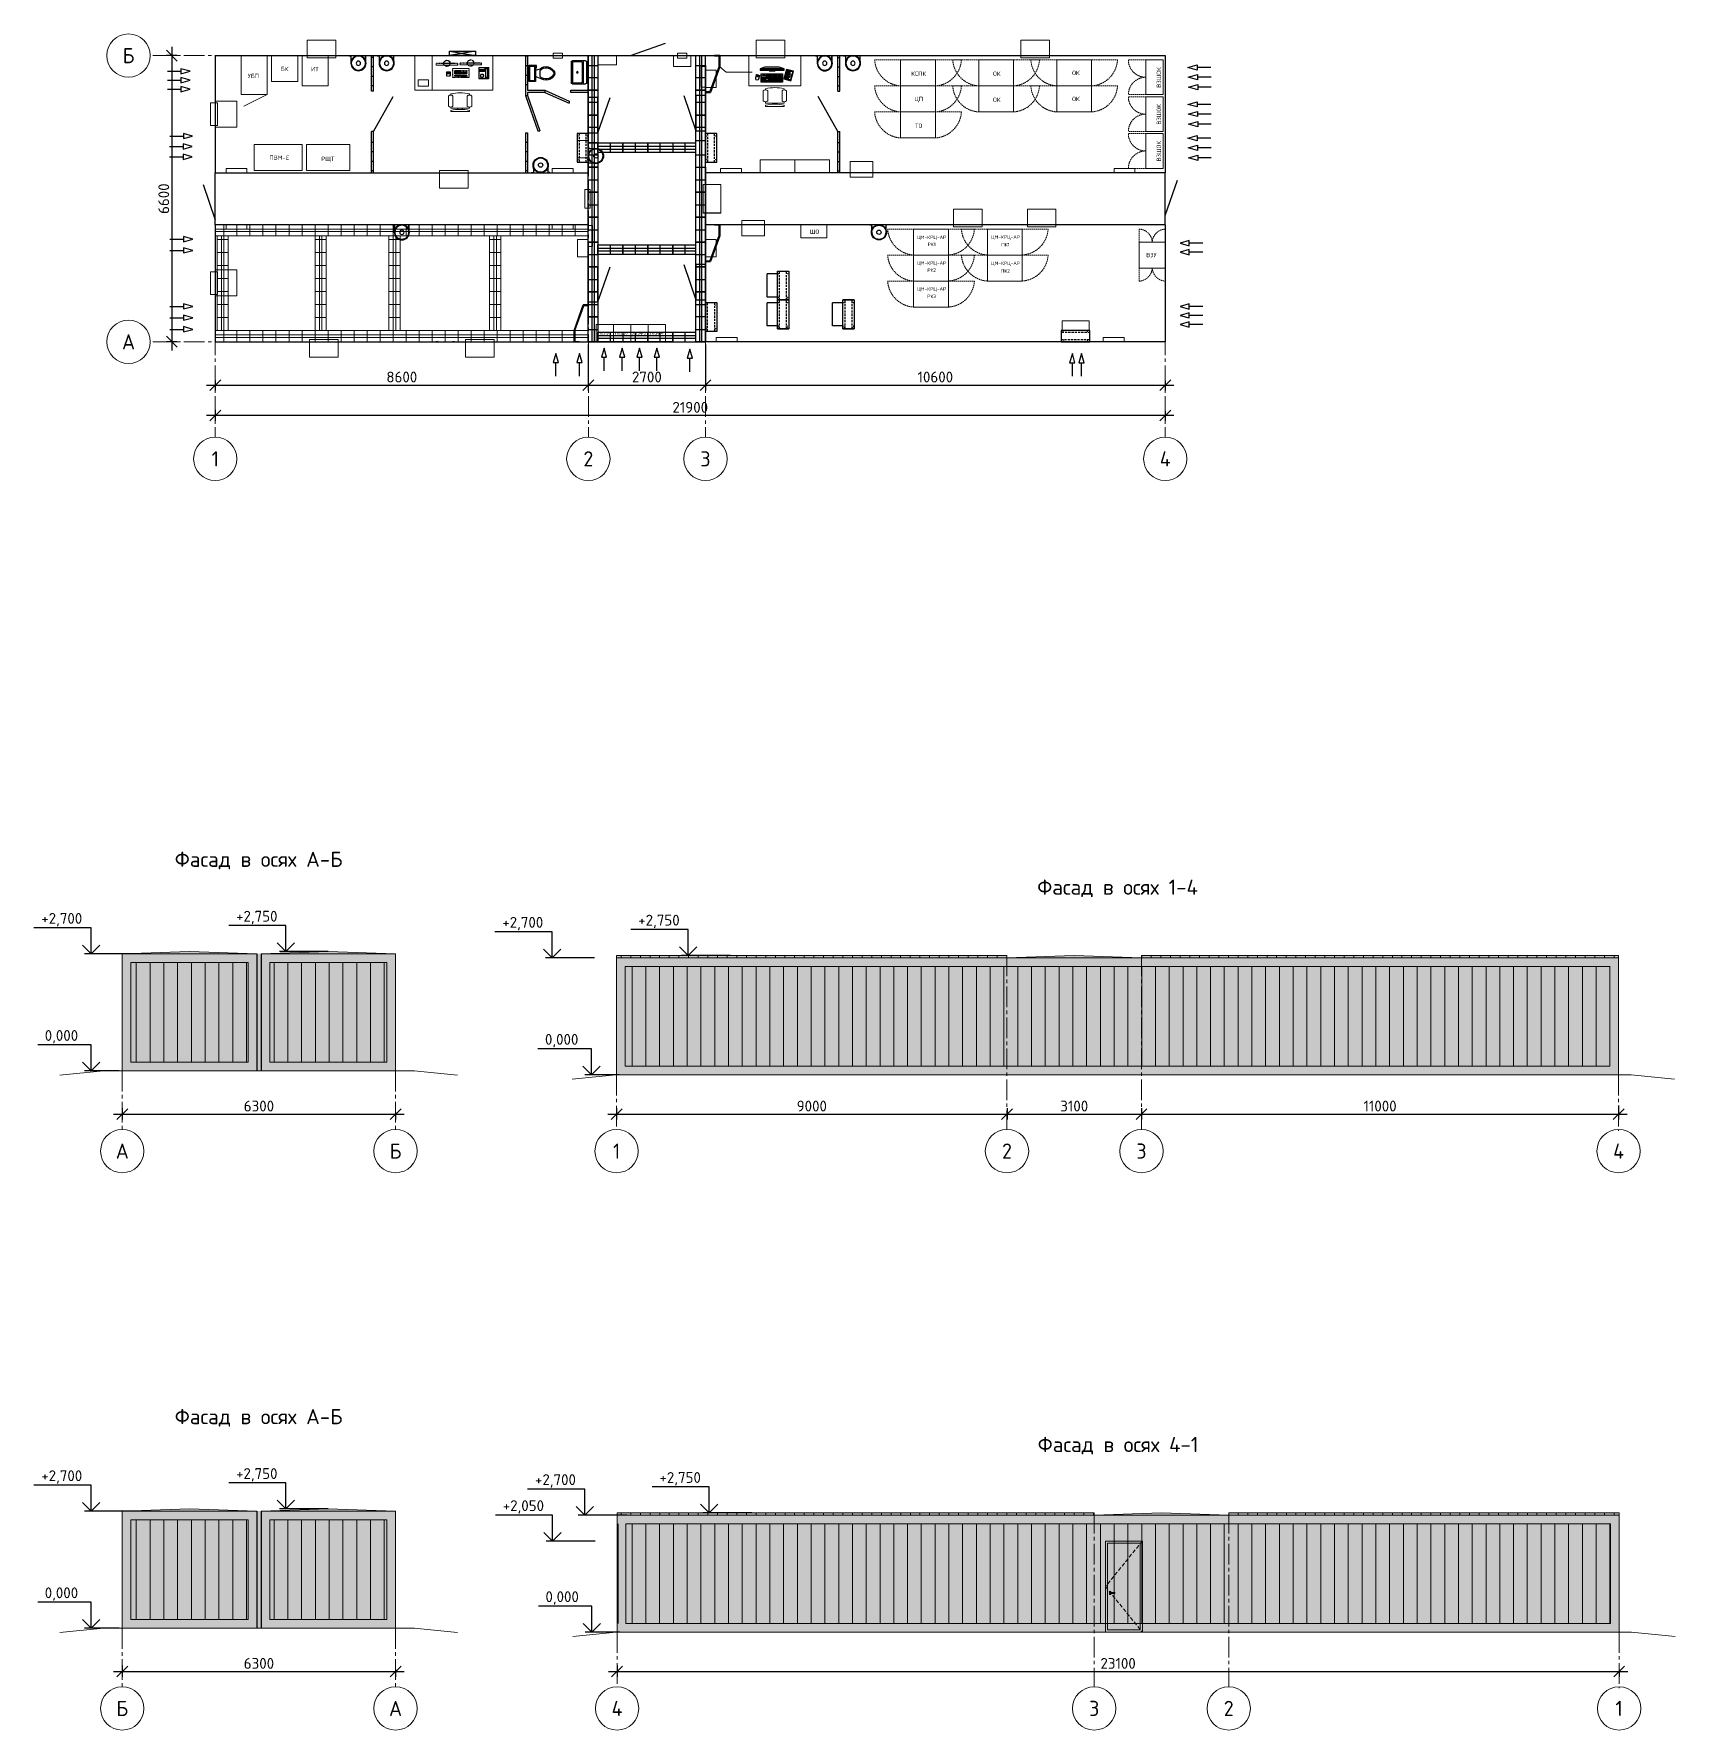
# Model space of a CAD drawing. Header units: millimetres. Extents: x 3795014 to 4300160, y 3869364 to 4016788.
# Drawn here: x 3870505 to 3908338, y 3874429 to 3913549 of the extents above; entities that cross this region are included whole.
import ezdxf
from ezdxf.enums import TextEntityAlignment as Align

# ---------------------------------------------------------------- set-up
doc = ezdxf.new("R2010")
doc.units = ezdxf.units.MM
for name, pattern in [('DASHED', [0.75, 0.5, -0.25]), ('HIDDEN', [0.375, 0.25, -0.125]), ('осевая2', [28.575, 19.05, -3.175, 3.175, -3.175])]:
    doc.linetypes.add(name, pattern=pattern)
doc.layers.get('Defpoints').update_dxf_attribs({"color": 3})
for name, color, linetype in [('1', 7, 'Continuous'), ('gaz_Оборуд', 7, 'Continuous'), ('snaniv', 7, 'Continuous'), ('закладные', 7, 'Continuous'), ('Оборудование', 7, 'Continuous'), ('Опоры', 7, 'Continuous'), ('печать', 7, 'Continuous'), ('ТХ размеры', 7, 'Continuous'), ('ЦП ТО АРМ', 7, 'Continuous')]:
    doc.layers.add(name, color=color, linetype=linetype)
for name, color, linetype, lineweight in [('второстепенные', 7, 'Continuous', 25), ('двери', 7, 'Continuous', 25), ('Дополнительная', 7, 'Continuous', 18), ('закладные размеры', 7, 'Continuous', 0), ('освещение', 7, 'Continuous', 40), ('оси', 7, 'осевая2', 13), ('отметки', 7, 'Continuous', 18), ('пластмас_коро', 7, 'Continuous', 40), ('размеры', 7, 'Continuous', 18), ('текст', 7, 'Continuous', 20), ('штриховка', 7, 'Continuous', 9)]:
    doc.layers.add(name, color=color, linetype=linetype, lineweight=lineweight)
doc.styles.add('GOST-2.304_Type-B', font='GOST Common.ttf')
doc.styles.add('ISOCPEUR', font='isocpeur.ttf')
doc.styles.add('ВНИПИТЕКСТ', font='isocpeui.ttf')
doc.styles.add('ГОСТ 2.304', font='isocpeur.ttf')
doc.dimstyles.new('СПДС', dxfattribs={"dimscale": 50, "dimtxt": 2.5, "dimasz": 2.5, "dimexe": 1.25, "dimexo": 0.625, "dimtad": 1, "dimdec": 0, "dimrnd": 0.001, "dimtxsty": 'ГОСТ 2.304', "dimblk": 'OBLIQUE', "dimcen": 2.5, "dimdle": 2, "dimadec": 0, "dimazin": 2, "dimtfac": 0.75, "dimtdec": 0, "dimtmove": 1, "dimatfit": 3, "dimfxl": 1, "dimtolj": 1, "dimarcsym": 1})
doc.dimstyles.new('СПДС$0', dxfattribs={"dimscale": 100, "dimtxt": 2.5, "dimasz": 2.5, "dimexe": 1.25, "dimexo": 0.004, "dimgap": 1, "dimtad": 1, "dimdec": 0, "dimtxsty": 'ВНИПИТЕКСТ', "dimblk": 'OBLIQUE', "dimcen": 0, "dimdle": 1.25, "dimclrd": 256, "dimclre": 256, "dimclrt": 256, "dimadec": 0, "dimazin": 2, "dimtfac": 1, "dimtdec": 0, "dimtmove": 1, "dimatfit": 3, "dimldrblk": 'NONE', "dimfxl": 1, "dimlwd": -1, "dimlwe": -1, "dimarcsym": 0})
pattern_1 = [(90, (-4445.84, 0), (-317.5, 0), [])]

msp = doc.modelspace()

# ---------------------------------------------------------------- texts
at = {"layer": 'текст', "style": 'ГОСТ 2.304'}
for s, p in [('Фасад в осях А-Б', (3875686, 3894512.8)), ('Фасад в осях 1-4', (3895486.9, 3893870.1)), ('Фасад в осях А-Б', (3875686, 3881658.7)), ('Фасад в осях 4-1', (3895498, 3881016))]:
    msp.add_text(s, height=350, dxfattribs=at).set_placement(p, align=Align.MIDDLE_CENTER)
at = {"layer": 'текст', "linetype": 'Continuous', "lineweight": 25, "ltscale": 100, "char_height": 250, "attachment_point": 1, "style": 'ГОСТ 2.304'}
for s, insert, width in [('+2,700', (3870674.4, 3893274.1), 1155.525), ('+2,750', (3875165, 3893324.1), 1155.525), ('+2,700', (3881302.2, 3893183.8), 1155.525), ('+2,750', (3884436.3, 3893233.8), 1155.525), ('0,000', (3870753.7, 3890574.1), 1076.228), ('0,000', (3882285.7, 3890483.8), 1076.228), ('+2,700', (3870674.4, 3880420.1), 1155.525), ('+2,750', (3875165, 3880470.1), 1155.525), ('+2,700', (3882055.7, 3880329.8), 1155.525), ('+2,750', (3884926.1, 3880379.8), 1155.525), ('+2,050', (3881313.3, 3879729.8), 1155.525), ('0,000', (3870753.7, 3877720.1), 1076.228), ('0,000', (3882296.8, 3877629.8), 1076.228)]:
    msp.add_mtext(s, dxfattribs=dict(at, insert=insert, width=width))
at = {"layer": 'ТХ размеры', "style": 'GOST-2.304_Type-B'}
for s, p in [('Б', (3872685.5, 3913048.6)), ('А', (3872685.5, 3906448.6)), ('1', (3874685.5, 3903748.6)), ('2', (3883285.5, 3903748.6)), ('3', (3885985.5, 3903748.6)), ('4', (3896585.5, 3903748.6)), ('А', (3872541.5, 3887783.1)), ('Б', (3878841.5, 3887783.1)), ('1', (3883936.9, 3887783.1)), ('2', (3892936.9, 3887783.1)), ('3', (3896036.9, 3887783.1)), ('4', (3907036.9, 3887783.1)), ('Б', (3872541.5, 3874929.1)), ('А', (3878841.5, 3874929.1)), ('4', (3883948, 3874929.1)), ('3', (3894948, 3874929.1)), ('2', (3898048, 3874929.1)), ('1', (3907048, 3874929.1))]:
    msp.add_text(s, height=350, dxfattribs=at).set_placement(p, align=Align.MIDDLE_CENTER)

# ---------------------------------------------------------------- blocks, each defined once
blk = doc.blocks.new('пожарка')
at = {"layer": 'gaz_Оборуд'}
for p, q in [((45351, 111425), (45351, 111423)), ((45351, 111423), (45399, 111423)), ((45376, 111427), (45376, 111420)), ((45399, 111250), (45399, 111423)), ((45401, 111250), (45401, 111425)), ((45731, 111250), (45731, 111425)), ((45781, 111423), (45733, 111423)), ((45733, 111250), (45733, 111423)), ((45756, 111427), (45756, 111420)), ((45781, 111425), (45781, 111423))]:
    blk.add_line(p, q, dxfattribs=at)
for radius in [175, 165, 50]:
    blk.add_circle((45566, 111250), radius, dxfattribs=at)
blk.add_arc((45566, 111250), 167, 180, 0, dxfattribs=at)
blk = doc.blocks.new('кондиционер')
at = {"layer": 'пластмас_коро', "color": 0, "lineweight": 0, "ltscale": 60}
blk.add_line((15336, 25908), (15996, 25908), dxfattribs=at)
blk.add_lwpolyline([(15336, 25958), (15996, 25958), (15996, 25553), (15336, 25553)], close=True, dxfattribs=at)
blk = doc.blocks.new('559-00-00')
for centre in [(-272, 237), (-272, 23), (272, 237), (272, 23)]:
    blk.add_circle(centre, 3.25)
at = {"layer": 'snaniv'}
for p, q in [((332, 260), (-333, 260)), ((-333, 260), (-333, 0)), ((-333, 0), (332, 0)), ((332, 0), (332, 260))]:
    blk.add_line(p, q, dxfattribs=at)
at = {"layer": 'snaniv', "linetype": 'DASHED', "ltscale": 100}
for p, q in [((332, 210), (-332, 210)), ((-332, 50), (332, 50))]:
    blk.add_line(p, q, dxfattribs=at)
blk = doc.blocks.new('кресло')
at = {"linetype": 'Continuous', "lineweight": 0}
for p, q in [((7309, 9115), (7283, 9115)), ((7563, 9166), (7334, 9166)), ((7334, 9064), (7563, 9064)), ((7614, 9115), (7588, 9115)), ((7614, 9115), (7614, 8683)), ((7690, 9115), (7664, 9115)), ((7309, 8683), (7283, 8683)), ((7563, 8734), (7334, 8734)), ((7334, 8632), (7563, 8632)), ((7614, 8683), (7588, 8683)), ((7614, 8950), (7641, 8950)), ((7614, 8848), (7641, 8848)), ((7690, 8683), (7664, 8683))]:
    blk.add_line(p, q, dxfattribs=at)
for centre, radius, start, end in [((8188, 8899), 930, 166.5803, 193.4197), ((7372, 9115), 63.5, 126.8699, 233.1301), ((7525, 9115), 63.5, 306.8699, 53.1301), ((8569, 8899), 930, 166.5803, 193.4197), ((7372, 8683), 63.5, 126.8699, 233.1301), ((7525, 8683), 63.5, 306.8699, 53.1301)]:
    blk.add_arc(centre, radius, start, end, dxfattribs=at)
at = {"layer": 'пластмас_коро', "lineweight": 0, "ltscale": 60}
blk.add_line((7690, 8683), (7690, 9115), dxfattribs=at)
blk = doc.blocks.new('Toilet - top')
for p, q in [((-10, -8.5), (-8, -8.5)), ((-10, -9.5), (-10, -8.5)), ((-7, -9.5), (-10, -9.5)), ((-8, -8.5), (-8, -8)), ((-7, -8), (-7, -9.5)), ((-4, -8), (-6, -14)), ((4, -14), (-4, -14)), ((4, -8), (6, -14)), ((9.5, -6), (9.5, -2))]:
    blk.add_line(p, q)
blk.add_lwpolyline([(10.5, -8), (10.5, 0), (-10.5, 0), (-10.5, -8)], close=True)
for points in [[(-9.5, -2), (-9.5, -6)], [(8.5, -1), (-8.5, -1)], [(-8.5, -7), (8.5, -7)]]:
    blk.add_lwpolyline(points)
for centre, radius, start, end in [((-8.6, -1.9), 0.884, 81.8699, 188.1301), ((-8.6, -6.1), 0.884, 171.8699, 278.1301), ((3.5, -21.6), 12.2, 141.4691, 247.9714), ((4.2, -21.8), 11.3, 136.3677, 238.9468), ((-3.5, -21.6), 12.2, 292.0284, 38.5307), ((-4.2, -21.8), 11.3, 301.053, 43.6321), ((8.6, -1.9), 0.884, 351.8699, 98.1301), ((8.6, -6.1), 0.884, 261.8699, 8.1301), ((0, -27.9), 4, 245.7318, 294.2682), ((0, -29), 4, 254.8605, 285.1395)]:
    blk.add_arc(centre, radius, start, end)
blk = doc.blocks.new('Sink-single - 30 in top')
blk.add_line((-15, -3.999996), (15, -3.999996))
for points in [[(-13.5, 0), (13.5, 0)], [(-15, -18.499996), (-15, -1.5)], [(-13.5, -17.499996), (-13.5, -6.499996)], [(13.5, -19.999996), (-13.5, -19.999996)], [(-12.5, -5.499996), (12.5, -5.499996)], [(12.5, -18.499996), (-12.5, -18.499996)], [(13.5, -6.499996), (13.5, -17.499996)], [(15, -1.5), (15, -18.499996)]]:
    blk.add_lwpolyline(points)
for radius in [1, 0.5]:
    blk.add_circle((0, -11.999996), radius)
for centre, radius, start, end in [((-13.5, -1.5), 1.5, 90, 180), ((-13.5, -18.499996), 1.5, 180, 270), ((-12.5, -6.499996), 1, 90, 180), ((-12.5, -17.499996), 1, 180, 270), ((12.5, -6.499996), 1, 0, 90), ((12.5, -17.499996), 1, 270, 0), ((13.5, -1.5), 1.5, 0, 90), ((13.5, -18.499996), 1.5, 270, 0)]:
    blk.add_arc(centre, radius, start, end)
blk = doc.blocks.new('полка межмод')
at = {"layer": 'Оборудование'}
for p, q in [((330, 850), (210, 850)), ((210, 850), (210, 848)), ((210, 848), (310, 848)), ((310, 850), (310, 590)), ((330, 850), (330, 590)), ((310, 590), (102, 20)), ((330, 590), (115, 0)), ((0, 100), (0, 0)), ((2, 100), (0, 100)), ((0, 20), (102, 20)), ((0, 0), (115, 0)), ((2, 100), (2, 20))]:
    blk.add_line(p, q, dxfattribs=at)
blk = doc.blocks.new('статив')
for centre in [(70060, 31903), (70060, 31689), (70604, 31903), (70604, 31689)]:
    blk.add_circle(centre, 3.25)
at = {"layer": 'snaniv'}
for p, q in [((69999, 31926), (69999, 31666)), ((70664, 31926), (70000, 31926)), ((70664, 31666), (70664, 31926)), ((70000, 31666), (70664, 31666))]:
    blk.add_line(p, q, dxfattribs=at)
at = {"layer": 'snaniv', "linetype": 'DASHED', "ltscale": 100}
for p, q in [((70664, 31876), (70000, 31876)), ((70000, 31716), (70664, 31716))]:
    blk.add_line(p, q, dxfattribs=at)
at = {"layer": 'snaniv'}
blk.add_circle((70014, 31888), 12, dxfattribs=at)
at = {"layer": 'пластмас_коро', "lineweight": 0, "ltscale": 60}
for points in [[(70025, 32146), (70642, 32146), (70642, 31926), (70025, 31926)], [(69999, 31926), (70664, 31926), (70664, 31666), (69999, 31666)]]:
    blk.add_lwpolyline(points, close=True, dxfattribs=at)
blk = doc.blocks.new('A$Cd82c53b2')
at = {"lineweight": 30}
for p, q in [((11859, 7808), (12670, 8092)), ((2290, 7808), (10890, 7808)), ((2290, 7808), (2290, 5108)), ((5890, 6985), (5890, 7808)), ((5940, 7768), (5890, 7768)), ((5940, 7548), (5890, 7548)), ((5940, 6985), (5940, 7808)), ((9440, 7808), (9440, 6888)), ((9490, 7792), (9440, 7792)), ((9490, 7572), (9440, 7572)), ((9490, 7808), (9490, 7008)), ((10890, 1208), (10890, 7808)), ((10890, 7808), (11854, 7808)), ((10890, 7808), (13590, 7808)), ((10890, 7808), (10890, 5108)), ((13590, 1208), (13590, 7808)), ((16640, 6985), (16640, 7808)), ((16640, 7768), (16690, 7768)), ((16640, 7548), (16690, 7548)), ((16690, 6985), (16690, 7808)), ((5940, 7328), (5890, 7328)), ((5940, 7108), (5890, 7108)), ((9490, 7352), (9440, 7352)), ((9490, 7132), (9440, 7132)), ((10890, 7058), (10890, 5858)), ((13590, 7058), (13590, 5858)), ((16640, 7328), (16690, 7328)), ((16640, 7108), (16690, 7108)), ((5940, 6985), (5890, 6985)), ((5940, 6056), (6393, 6867)), ((9440, 6888), (9490, 6888)), ((9440, 6888), (9724, 6077)), ((9440, 6888), (9724, 6077)), ((9490, 7008), (9890, 7008)), ((9890, 6958), (9490, 6958)), ((9490, 6958), (9490, 6888)), ((9490, 6888), (9774, 6077)), ((9490, 6888), (9774, 6077)), ((9890, 7008), (9890, 6958)), ((9890, 7008), (10445, 6760)), ((9890, 6958), (10445, 6710)), ((10445, 6760), (10445, 6710)), ((10490, 6958), (10490, 7008)), ((10490, 7008), (10890, 7008)), ((10890, 6958), (10490, 6958)), ((11110, 6028), (11394, 6840)), ((13090, 6889), (13370, 6076)), ((16640, 6056), (16187, 6867)), ((16640, 6985), (16690, 6985)), ((5890, 5108), (5890, 6056)), ((5940, 6056), (5890, 6056)), ((5940, 5108), (5940, 6056)), ((9440, 6028), (9490, 6028)), ((9440, 6028), (9440, 5108)), ((9490, 6028), (9490, 5108)), ((9724, 6077), (9774, 6077)), ((16640, 5108), (16640, 6056)), ((16640, 6056), (16690, 6056)), ((16690, 5108), (16690, 6056)), ((5940, 5808), (5890, 5808)), ((5940, 5588), (5890, 5588)), ((9490, 5808), (9440, 5808)), ((9490, 5588), (9440, 5588)), ((16640, 5802), (16690, 5802)), ((16640, 5588), (16690, 5588)), ((2290, 5108), (10890, 5108)), ((5940, 5368), (5890, 5368)), ((5940, 5148), (5890, 5148)), ((9490, 5368), (9440, 5368)), ((9490, 5148), (9440, 5148)), ((16640, 5368), (16690, 5368)), ((16640, 5148), (16690, 5148)), ((2010, 4835), (2290, 4022)), ((24190, 4121), (24474, 4933)), ((2290, 3908), (2290, 1208)), ((10890, 1208), (10890, 3908)), ((24190, 3908), (13590, 3908)), ((13590, 3908), (13590, 1208)), ((24190, 3908), (24190, 1208)), ((10890, 3158), (10890, 1958)), ((13590, 3158), (13590, 1958)), ((11110, 2128), (11394, 2940)), ((13090, 2989), (13370, 2177)), ((10890, 1208), (13590, 1208)), ((24190, 1208), (13590, 1208))]:
    blk.add_line(p, q, dxfattribs=at)
at = {"lineweight": 0, "ltscale": 60}
for p, q in [((7881, 7590), (7381, 7590)), ((7759, 7513), (8140, 7513)), ((8426, 7596), (7926, 7596)), ((8369, 7532), (8598, 7532)), ((8382, 7494), (8496, 7494)), ((8509, 7519), (8515, 7519)), ((8515, 7519), (8579, 7519)), ((8528, 7506), (8566, 7506)), ((8579, 7519), (8585, 7519)), ((14068, 7425), (13921, 7548)), ((16930, 5108), (17451, 5108)), ((2290, 3908), (10890, 3908)), ((14951, 3908), (14430, 3908))]:
    blk.add_line(p, q, dxfattribs=at)
at = {"linetype": 'DASHED', "lineweight": 0, "ltscale": 60}
for p, q in [((23740, 7708), (23340, 7708)), ((23740, 6908), (23340, 6908)), ((23740, 6858), (23340, 6858)), ((23740, 6058), (23340, 6058)), ((23740, 6008), (23340, 6008)), ((23740, 5208), (23340, 5208))]:
    blk.add_line(p, q, dxfattribs=at)
for p, q in [((7390, 1208), (7390, 1208)), ((7590, 1208), (7590, 1208)), ((7790, 1208), (7790, 1208))]:
    blk.add_line(p, q)
at = {"lineweight": 0, "ltscale": 60}
for points in [[(6890, 7808), (7290, 7808), (7290, 7008), (6890, 7008)], [(7290, 7008), (8690, 7008), (8690, 7808), (7290, 7808)], [(24140, 7708), (23740, 7708), (23740, 6908), (24140, 6908)], [(7209, 7103), (6971, 7103), (6971, 7247), (7209, 7247)], [(24140, 6858), (23740, 6858), (23740, 6058), (24140, 6058)], [(24140, 6008), (23740, 6008), (23740, 5208), (24140, 5208)], [(24190, 3508), (24190, 2908), (23590, 2908), (23590, 3508)], [(11070, 1608), (11070, 1208), (11470, 1208), (11470, 1608)], [(11470, 1608), (11470, 1208), (11870, 1208), (11870, 1608)], [(11870, 1608), (11870, 1208), (12270, 1208), (12270, 1608)], [(12270, 1608), (12270, 1208), (12670, 1208), (12670, 1608)]]:
    blk.add_lwpolyline(points, close=True, dxfattribs=at)
at = {"lineweight": 30}
for points in [[(13590, 7808), (24190, 7808), (24190, 5108), (13590, 5108)], [(10890, 6028), (11110, 6028), (11110, 6840), (10890, 6840)], [(13370, 6076), (13590, 6076), (13590, 6888), (13370, 6888)], [(10890, 3908), (2290, 3908), (2290, 1208), (10890, 1208)], [(10890, 2128), (11110, 2128), (11110, 2940), (10890, 2940)], [(13370, 2177), (13590, 2177), (13590, 2988), (13370, 2988)]]:
    blk.add_lwpolyline(points, close=True, dxfattribs=at)
at = {"linetype": 'DASHED', "lineweight": 0, "ltscale": 60}
for centre, start, end in [((23742, 7710), 180.2115, 269.7834), ((23742, 6907), 90.2166, 179.7885), ((23742, 6860), 180.2115, 269.7834), ((23742, 6057), 90.2166, 179.7885), ((23742, 6010), 180.2115, 269.7834), ((23742, 5207), 90.2166, 179.7885)]:
    blk.add_arc(centre, 402, start, end, dxfattribs=at)
at = {"layer": 'Defpoints', "lineweight": -3}
for p, q in [((1185, 7446), (1497, 7446)), ((1709, 7446), (1497, 7507)), ((1497, 7507), (1497, 7387)), ((1497, 7387), (1709, 7446)), ((24714, 7534), (24926, 7595)), ((24926, 7475), (24714, 7534)), ((24926, 7595), (24926, 7475)), ((25238, 7534), (24926, 7534)), ((1185, 7239), (1497, 7239)), ((1709, 7239), (1497, 7300)), ((1497, 7300), (1497, 7180)), ((1497, 7180), (1709, 7239)), ((1709, 7032), (1497, 7093)), ((1497, 7093), (1497, 6973)), ((24721, 7308), (24933, 7370)), ((24933, 7250), (24721, 7308)), ((24728, 7078), (24940, 7139)), ((24940, 7019), (24728, 7078)), ((24933, 7370), (24933, 7250)), ((25245, 7308), (24933, 7308)), ((24940, 7139), (24940, 7019)), ((25252, 7078), (24940, 7078)), ((1185, 7032), (1497, 7032)), ((1497, 6973), (1709, 7032)), ((24714, 6684), (24926, 6745)), ((24926, 6625), (24714, 6684)), ((24926, 6745), (24926, 6625)), ((25238, 6684), (24926, 6684)), ((24721, 6458), (24933, 6520)), ((24933, 6400), (24721, 6458)), ((24728, 6228), (24940, 6289)), ((24933, 6520), (24933, 6400)), ((25245, 6458), (24933, 6458)), ((24940, 6289), (24940, 6169)), ((1243, 5953), (1555, 5953)), ((1767, 5953), (1555, 6015)), ((1555, 6014), (1555, 5894)), ((1555, 5895), (1767, 5953)), ((24714, 5904), (24926, 5966)), ((24926, 5846), (24714, 5904)), ((24940, 6169), (24728, 6228)), ((24926, 5966), (24926, 5846)), ((25238, 5904), (24926, 5904)), ((25252, 6228), (24940, 6228)), ((1236, 5710), (1548, 5710)), ((1760, 5710), (1548, 5772)), ((1548, 5771), (1548, 5651)), ((1548, 5652), (1760, 5710)), ((1760, 5473), (1548, 5534)), ((1548, 5533), (1548, 5413)), ((24721, 5679), (24933, 5740)), ((24933, 5620), (24721, 5679)), ((24728, 5448), (24940, 5509)), ((24933, 5740), (24933, 5620)), ((25245, 5679), (24933, 5679)), ((24940, 5509), (24940, 5389)), ((1236, 5473), (1548, 5473)), ((1548, 5414), (1760, 5473)), ((24940, 5389), (24728, 5448)), ((25252, 5448), (24940, 5448)), ((10140, 941), (10079, 729)), ((10199, 729), (10140, 941)), ((10690, 941), (10629, 729)), ((10749, 729), (10690, 941)), ((11253, 1063), (11191, 851)), ((11191, 851), (11311, 851)), ((11311, 851), (11253, 1063)), ((11253, 539), (11253, 851)), ((11670, 1063), (11609, 851)), ((11609, 851), (11729, 851)), ((11729, 851), (11670, 1063)), ((11670, 539), (11670, 851)), ((12070, 1063), (12009, 851)), ((12009, 851), (12129, 851)), ((12129, 851), (12070, 1063)), ((12070, 539), (12070, 851)), ((12470, 1063), (12409, 851)), ((12409, 851), (12529, 851)), ((12529, 851), (12470, 1063)), ((12470, 539), (12470, 851)), ((13230, 1039), (13169, 827)), ((13169, 827), (13289, 827)), ((13289, 827), (13230, 1039)), ((13230, 515), (13230, 827)), ((10079, 729), (10199, 729)), ((10140, 417), (10140, 729)), ((10629, 729), (10749, 729)), ((10690, 417), (10690, 729))]:
    blk.add_line(p, q, dxfattribs=at)
at = {"layer": 'Defpoints'}
for p, q in [((1245, 3575), (1558, 3575)), ((1769, 3575), (1558, 3637)), ((1558, 3637), (1558, 3517)), ((1558, 3517), (1769, 3575)), ((24742, 3544), (24530, 3485)), ((24742, 3424), (24742, 3544)), ((1245, 3315), (1558, 3315)), ((1769, 3315), (1558, 3376)), ((1558, 3376), (1558, 3256)), ((1558, 3256), (1769, 3315)), ((24530, 3485), (24742, 3424)), ((24742, 3337), (24530, 3278)), ((24530, 3278), (24742, 3217)), ((25054, 3485), (24742, 3485)), ((24742, 3217), (24742, 3337)), ((25054, 3278), (24742, 3278)), ((1245, 2025), (1558, 2025)), ((1769, 2025), (1558, 2087)), ((1558, 2087), (1558, 1967)), ((1558, 1967), (1769, 2025)), ((24742, 2084), (24530, 2025)), ((24530, 2025), (24742, 1964)), ((24742, 1964), (24742, 2084)), ((25054, 2025), (24742, 2025)), ((1245, 1763), (1558, 1763)), ((1769, 1763), (1558, 1825)), ((1558, 1825), (1558, 1705)), ((1558, 1705), (1769, 1763)), ((24742, 1877), (24530, 1818)), ((24530, 1818), (24742, 1757)), ((24742, 1666), (24530, 1607)), ((24530, 1607), (24742, 1546)), ((24742, 1757), (24742, 1877)), ((25054, 1818), (24742, 1818)), ((24742, 1546), (24742, 1666)), ((25054, 1607), (24742, 1607)), ((1245, 1495), (1558, 1495)), ((1769, 1495), (1558, 1557)), ((1558, 1557), (1558, 1437)), ((1558, 1437), (1769, 1495)), ((22048, 937), (21986, 725)), ((22106, 725), (22048, 937)), ((22259, 937), (22197, 725)), ((22317, 725), (22259, 937)), ((21986, 725), (22106, 725)), ((22048, 413), (22048, 725)), ((22197, 725), (22317, 725)), ((22259, 413), (22259, 725))]:
    blk.add_line(p, q, dxfattribs=at)
at = {"layer": 'gaz_Оборуд', "color": 1}
for p, q in [((7375, 1210), (7423, 1210)), ((7425, 1208), (7375, 1208)), ((7400, 1206), (7400, 1213)), ((7755, 1208), (7805, 1208)), ((7805, 1210), (7757, 1210)), ((7780, 1206), (7780, 1213))]:
    blk.add_line(p, q, dxfattribs=at)
at = {"layer": 'snaniv', "lineweight": 30}
for p, q in [((2290, 3909), (2290, 5108)), ((24190, 3908), (24190, 5108))]:
    blk.add_line(p, q, dxfattribs=at)
at = {"layer": 'snaniv'}
for p, q in [((15010, 2239), (15010, 2774)), ((15250, 2774), (15010, 2774)), ((15250, 2172), (15250, 2836)), ((15250, 2836), (15510, 2836)), ((15510, 2836), (15510, 2172)), ((15250, 2239), (15010, 2239)), ((15010, 1575), (15010, 2110)), ((15250, 2110), (15010, 2110)), ((15510, 2172), (15250, 2172)), ((15250, 2172), (15300, 2172)), ((15250, 1508), (15250, 2172)), ((15250, 2172), (15510, 2172)), ((15510, 2172), (15460, 2172)), ((15510, 2172), (15510, 1508)), ((16520, 1575), (16520, 2110)), ((16760, 2110), (16520, 2110)), ((17020, 2172), (16760, 2172)), ((16760, 2172), (16810, 2172)), ((16760, 1508), (16760, 2172)), ((16760, 2172), (17020, 2172)), ((17020, 2172), (16970, 2172)), ((17020, 2172), (17020, 1508)), ((15250, 1575), (15010, 1575)), ((16760, 1575), (16520, 1575)), ((15510, 1508), (15250, 1508)), ((15250, 1508), (15300, 1508)), ((15510, 1508), (15460, 1508)), ((17020, 1508), (16760, 1508)), ((16760, 1508), (16810, 1508)), ((17020, 1508), (16970, 1508))]:
    blk.add_line(p, q, dxfattribs=at)
for centre, radius in [((15273, 2776), 3), ((15487, 2776), 3), ((15273, 2232), 3), ((15273, 2112), 3), ((15288, 2186), 12), ((15472, 2186), 12), ((15487, 2232), 3), ((15487, 2112), 3), ((16783, 2112), 3), ((16997, 2112), 3), ((15273, 1568), 3), ((15487, 1568), 3), ((16783, 1568), 3), ((16997, 1568), 3), ((15288, 1522), 12), ((15472, 1522), 12), ((16798, 1522), 12), ((16982, 1522), 12)]:
    blk.add_circle(centre, radius, dxfattribs=at)
at = {"layer": 'закладные'}
for p, q in [((10890, 7808), (11110, 7808)), ((10890, 7583), (10890, 7808)), ((10970, 7808), (10970, 5779)), ((11030, 5793), (11030, 7808)), ((11110, 7808), (11110, 5858)), ((11110, 7808), (11110, 7008)), ((13370, 5858), (13370, 7808)), ((13370, 7808), (13590, 7808)), ((13450, 7808), (13450, 5843)), ((13510, 5843), (13510, 7808)), ((13590, 7583), (13590, 7808)), ((11110, 7298), (10890, 7298)), ((13590, 7298), (13370, 7298)), ((11110, 7008), (10890, 7008)), ((11110, 6723), (10890, 6723)), ((13590, 7008), (13370, 7008)), ((13590, 6723), (13370, 6723)), ((11110, 6433), (10890, 6433)), ((13590, 6433), (13370, 6433)), ((11110, 6148), (10890, 6148)), ((13590, 6148), (13370, 6148)), ((10890, 5518), (11110, 5518)), ((10970, 5793), (10970, 1208)), ((11030, 1208), (11030, 5793)), ((11110, 5793), (11110, 1208)), ((11110, 5793), (13370, 5793)), ((13370, 5713), (11110, 5713)), ((11110, 5653), (13370, 5653)), ((13370, 5573), (11110, 5573)), ((11400, 5573), (11400, 5793)), ((11975, 5573), (11975, 5793)), ((13370, 5573), (12260, 5573)), ((12550, 5573), (12550, 5793)), ((13125, 5573), (13125, 5793)), ((13370, 1208), (13370, 5843)), ((13370, 5588), (13370, 5588)), ((13370, 5518), (13590, 5518)), ((13450, 5843), (13450, 1208)), ((13510, 1208), (13510, 5843)), ((10890, 5233), (11110, 5233)), ((13370, 5233), (13590, 5233)), ((10890, 4943), (11110, 4943)), ((13370, 4943), (13590, 4943)), ((10890, 4368), (11110, 4368)), ((13370, 4368), (13590, 4368)), ((10890, 4083), (11110, 4083)), ((13370, 4083), (13590, 4083)), ((10890, 3793), (11110, 3793)), ((13370, 3793), (13590, 3793)), ((10890, 3218), (11110, 3218)), ((11110, 3443), (13370, 3443)), ((13370, 3363), (11110, 3363)), ((11110, 3303), (13370, 3303)), ((13370, 3223), (11110, 3223)), ((11400, 3223), (11400, 3443)), ((11685, 3223), (11685, 3443)), ((11975, 3223), (11975, 3443)), ((12260, 3223), (12260, 3443)), ((13370, 3223), (12260, 3223)), ((12550, 3223), (12550, 3443)), ((12835, 3223), (12835, 3443)), ((13125, 3223), (13125, 3443)), ((13370, 3218), (13590, 3218)), ((10890, 2933), (11110, 2933)), ((13370, 2933), (13590, 2933)), ((10890, 2643), (11110, 2643)), ((10890, 2358), (11110, 2358)), ((13370, 2643), (13590, 2643)), ((13370, 2358), (13590, 2358)), ((10890, 2068), (11110, 2068)), ((13370, 2068), (13590, 2068)), ((10890, 1783), (11110, 1783)), ((10890, 1493), (11110, 1493)), ((11110, 1428), (13370, 1428)), ((13370, 1348), (11110, 1348)), ((11110, 1288), (13370, 1288)), ((11400, 1208), (11400, 1428)), ((11975, 1208), (11975, 1428)), ((12550, 1208), (12550, 1428)), ((12835, 1208), (12835, 1428)), ((12835, 1208), (13370, 1208)), ((13125, 1208), (13125, 1428)), ((13370, 1493), (13590, 1493))]:
    blk.add_line(p, q, dxfattribs=at)
for points in [[(11110, 7583), (11110, 7008), (10890, 7008), (10890, 7583)], [(13590, 7583), (13590, 7008), (13370, 7008), (13370, 7583)], [(11110, 7008), (11110, 6433), (10890, 6433), (10890, 7008)], [(13590, 7008), (13590, 6433), (13370, 6433), (13370, 7008)], [(11110, 6433), (11110, 5793), (10890, 5793), (10890, 6433)], [(13590, 6433), (13590, 5843), (13370, 5843), (13370, 6433)], [(10890, 5233), (10890, 5793), (11110, 5793), (11110, 5233)], [(11685, 5573), (11110, 5573), (11110, 5793), (11685, 5793)], [(12260, 5573), (11685, 5573), (11685, 5793), (12260, 5793)], [(12835, 5573), (12260, 5573), (12260, 5793), (12835, 5793)], [(10890, 4658), (10890, 5233), (11110, 5233), (11110, 4658)], [(13370, 4658), (13370, 5233), (13590, 5233), (13590, 4658)], [(10890, 4083), (10890, 4658), (11110, 4658), (11110, 4083)], [(13370, 4083), (13370, 4658), (13590, 4658), (13590, 4083)], [(10890, 3508), (10890, 4083), (11110, 4083), (11110, 3508)], [(13370, 3508), (13370, 4083), (13590, 4083), (13590, 3508)], [(10890, 2358), (10890, 3508), (11110, 3508), (11110, 2358)], [(10890, 2933), (10890, 3508), (11110, 3508), (11110, 2933)], [(12260, 3223), (11110, 3223), (11110, 3443), (12260, 3443)], [(11685, 3223), (11110, 3223), (11110, 3443), (11685, 3443)], [(12260, 3223), (11685, 3223), (11685, 3443), (12260, 3443)], [(12835, 3223), (12260, 3223), (12260, 3443), (12835, 3443)], [(13370, 2358), (13370, 3508), (13590, 3508), (13590, 2358)], [(13370, 2933), (13370, 3508), (13590, 3508), (13590, 2933)], [(10890, 2358), (10890, 2933), (11110, 2933), (11110, 2358)], [(13370, 2358), (13370, 2933), (13590, 2933), (13590, 2358)], [(10890, 1208), (10890, 2358), (11110, 2358), (11110, 1208)], [(10890, 1783), (10890, 2358), (11110, 2358), (11110, 1783)], [(13370, 1208), (13370, 2358), (13590, 2358), (13590, 1208)], [(13370, 1783), (13370, 2358), (13590, 2358), (13590, 1783)], [(10890, 1208), (10890, 1783), (11110, 1783), (11110, 1208)], [(12260, 1208), (11110, 1208), (11110, 1428), (12260, 1428)], [(11685, 1208), (11110, 1208), (11110, 1428), (11685, 1428)], [(12835, 1208), (12260, 1208), (12260, 1428), (12835, 1428)]]:
    blk.add_lwpolyline(points, close=True, dxfattribs=at)
at = {"layer": 'закладные размеры'}
for p, q in [((7381, 7630), (7381, 7590)), ((10890, 3908), (2290, 3908)), ((2290, 3648), (2290, 3908)), ((2290, 3808), (10890, 3808)), ((2290, 3748), (10890, 3748)), ((2290, 3648), (10890, 3648)), ((2330, 1468), (2330, 3648)), ((2330, 3648), (2590, 3648)), ((2590, 3568), (2330, 3568)), ((2430, 1468), (2430, 3648)), ((2490, 3648), (2490, 3908)), ((2490, 1208), (2490, 3648)), ((2490, 3648), (2490, 1468)), ((2590, 3648), (2590, 1468)), ((2790, 3648), (2790, 3908)), ((3090, 3648), (3090, 3908)), ((3390, 3648), (3390, 3908)), ((3390, 3648), (3390, 3908)), ((3690, 3648), (3690, 3908)), ((3990, 3648), (3990, 3908)), ((4290, 3648), (4290, 3908)), ((4580, 3648), (4840, 3648)), ((4590, 3648), (4590, 3908)), ((4590, 1468), (4590, 3648)), ((4850, 3568), (4590, 3568)), ((4690, 1468), (4690, 3648)), ((4750, 3648), (4750, 1468)), ((4850, 3648), (4850, 1468)), ((4890, 3648), (4890, 3908)), ((5190, 3648), (5190, 3908)), ((5190, 3648), (5190, 3908)), ((5490, 3648), (5490, 3908)), ((5790, 3648), (5790, 3908)), ((6090, 3648), (6090, 3908)), ((6285, 3648), (6545, 3648)), ((6290, 1468), (6290, 3648)), ((6550, 3568), (6290, 3568)), ((6390, 3648), (6390, 3908)), ((6390, 1468), (6390, 3648)), ((6450, 3648), (6450, 1468)), ((6550, 3648), (6550, 1468)), ((6690, 3648), (6690, 3908)), ((6990, 3648), (6990, 3908)), ((6990, 3648), (6990, 3908)), ((7290, 3648), (7290, 3908)), ((7590, 3648), (7590, 3908)), ((7890, 3648), (7890, 3908)), ((8190, 3648), (8190, 3908)), ((8490, 3648), (8490, 3908)), ((8615, 1468), (8615, 3648)), ((8615, 3648), (8875, 3648)), ((8875, 3568), (8615, 3568)), ((8715, 1468), (8715, 3648)), ((8775, 3648), (8775, 1468)), ((8790, 3648), (8790, 3908)), ((8790, 3648), (8790, 3908)), ((8875, 3648), (8875, 1468)), ((9090, 3648), (9090, 3908)), ((9390, 3648), (9390, 3908)), ((9690, 3648), (9690, 3908)), ((9990, 3648), (9990, 3908)), ((10290, 3648), (10290, 3908)), ((10590, 3648), (10590, 3908)), ((10890, 3648), (10890, 3908)), ((2590, 3268), (2330, 3268)), ((4850, 3268), (4590, 3268)), ((6550, 3268), (6290, 3268)), ((8875, 3268), (8615, 3268)), ((2590, 2968), (2330, 2968)), ((4850, 2968), (4590, 2968)), ((6550, 2968), (6290, 2968)), ((8875, 2968), (8615, 2968)), ((2590, 2668), (2330, 2668)), ((2590, 2368), (2330, 2368)), ((4850, 2668), (4590, 2668)), ((4850, 2368), (4590, 2368)), ((6550, 2668), (6290, 2668)), ((6550, 2368), (6290, 2368)), ((8875, 2668), (8615, 2668)), ((8875, 2368), (8615, 2368)), ((2590, 2068), (2330, 2068)), ((4850, 2068), (4590, 2068)), ((6550, 2068), (6290, 2068)), ((8875, 2068), (8615, 2068)), ((2590, 1768), (2330, 1768)), ((4850, 1768), (4590, 1768)), ((6550, 1768), (6290, 1768)), ((8875, 1768), (8615, 1768)), ((10890, 1468), (2290, 1468)), ((2290, 1208), (2290, 1468)), ((2290, 1368), (10890, 1368)), ((2290, 1308), (10890, 1308)), ((2290, 1208), (10890, 1208)), ((2590, 1468), (2330, 1468)), ((2490, 1208), (2490, 1468)), ((2790, 1208), (2790, 1468)), ((3090, 1208), (3090, 1468)), ((3390, 1208), (3390, 1468)), ((3390, 1208), (3390, 1468)), ((3690, 1208), (3690, 1468)), ((3990, 1208), (3990, 1468)), ((4290, 1208), (4290, 1468)), ((4840, 1468), (4580, 1468)), ((4590, 1208), (4590, 1468)), ((4890, 1208), (4890, 1468)), ((5190, 1208), (5190, 1468)), ((5190, 1208), (5190, 1468)), ((5490, 1208), (5490, 1468)), ((5790, 1208), (5790, 1468)), ((6090, 1208), (6090, 1468)), ((6545, 1468), (6285, 1468)), ((6390, 1208), (6390, 1468)), ((6690, 1208), (6690, 1468)), ((6990, 1208), (6990, 1468)), ((6990, 1208), (6990, 1468)), ((7290, 1208), (7290, 1468)), ((7590, 1208), (7590, 1468)), ((7890, 1208), (7890, 1468)), ((8190, 1208), (8190, 1468)), ((8490, 1208), (8490, 1468)), ((8790, 1208), (8790, 1468)), ((8790, 1208), (8790, 1468)), ((9090, 1208), (9090, 1468)), ((9390, 1208), (9390, 1468)), ((9690, 1208), (9690, 1468)), ((9990, 1208), (9990, 1468)), ((10290, 1208), (10290, 1468)), ((10590, 1208), (10590, 1468)), ((10890, 1208), (10890, 1468))]:
    blk.add_line(p, q, dxfattribs=at)
at = {"layer": 'закладные размеры', "lineweight": 0}
blk.add_line((12975, 7808), (13406, 7808), dxfattribs=at)
for points in [[(10083, 7750), (10298, 7750), (10298, 7868), (10083, 7868)], [(13158, 7867), (12943, 7867), (12943, 7749), (13158, 7749)], [(10930, 4724), (10930, 4293), (10812, 4293), (10812, 4724)]]:
    blk.add_lwpolyline(points, close=True, dxfattribs=at)
at = {"layer": 'Оборудование', "lineweight": 30}
for p, q in [((8290, 7914), (7690, 7808)), ((7690, 7914), (8290, 7808)), ((8290, 7914), (7690, 7808)), ((7690, 7914), (8290, 7808))]:
    blk.add_line(p, q, dxfattribs=at)
blk.add_lwpolyline([(8290, 7808), (7690, 7808), (7690, 7914), (8290, 7914)], close=True, dxfattribs=at)
blk.add_lwpolyline([(8290, 7808), (7690, 7808), (7690, 7914), (8290, 7914)], close=True, dxfattribs=at)
blk.add_lwpolyline([(8290, 7808), (7690, 7808), (7690, 7914), (8290, 7914)], close=True, dxfattribs=at)
blk.add_lwpolyline([(8290, 7808), (7690, 7808), (7690, 7914), (8290, 7914)], close=True, dxfattribs=at)
at = {"layer": 'Опоры', "linetype": 'DASHED', "ltscale": 100}
for p, q in [((15300, 2172), (15300, 2836)), ((15460, 2172), (15460, 2836)), ((15300, 1508), (15300, 2172)), ((15460, 1508), (15460, 2172)), ((16810, 1508), (16810, 2172)), ((16970, 1508), (16970, 2172))]:
    blk.add_line(p, q, dxfattribs=at)
at = {"layer": 'Опоры'}
for p, q in [((15250, 2172), (15510, 2172)), ((15250, 2172), (15510, 2172)), ((16760, 2172), (17020, 2172)), ((16760, 2172), (17020, 2172)), ((15250, 1508), (15510, 1508)), ((15250, 1508), (15510, 1508)), ((16760, 1508), (17020, 1508)), ((16760, 1508), (17020, 1508))]:
    blk.add_line(p, q, dxfattribs=at)
at = {"layer": 'освещение', "color": 1, "lineweight": 30}
blk.add_line((11854, 7808), (12516, 7808), dxfattribs=at)
at = {"layer": 'печать', "linetype": 'DASHED'}
for p, q in [((7881, 7630), (7381, 7630)), ((7632, 7437), (7708, 7437)), ((7708, 7437), (7708, 7335)), ((7759, 7513), (7759, 7310)), ((7809, 7386), (7809, 7462)), ((7809, 7462), (8089, 7462)), ((7809, 7437), (8089, 7437)), ((7881, 7590), (7881, 7630)), ((8426, 7636), (7926, 7636)), ((7926, 7636), (7926, 7596)), ((8089, 7462), (8089, 7386)), ((8140, 7310), (8140, 7513)), ((8369, 7532), (8369, 7278)), ((8382, 7443), (8382, 7494)), ((8496, 7468), (8382, 7468)), ((8496, 7443), (8382, 7443)), ((8426, 7596), (8426, 7636)), ((8496, 7494), (8496, 7443)), ((8509, 7456), (8509, 7519)), ((8528, 7456), (8509, 7456)), ((8515, 7462), (8515, 7519)), ((8528, 7462), (8515, 7462)), ((8528, 7303), (8528, 7506)), ((8566, 7506), (8566, 7303)), ((8579, 7462), (8566, 7462)), ((8585, 7456), (8566, 7456)), ((8579, 7519), (8579, 7462)), ((8585, 7519), (8585, 7456)), ((8598, 7278), (8598, 7532)), ((7708, 7335), (7632, 7335)), ((7644, 7411), (7695, 7411)), ((7695, 7386), (7644, 7386)), ((7695, 7411), (7695, 7386)), ((7759, 7310), (8140, 7310)), ((8089, 7411), (7809, 7411)), ((8089, 7386), (7809, 7386)), ((7809, 7335), (7809, 7360)), ((7809, 7360), (8089, 7360)), ((8089, 7335), (7809, 7335)), ((8089, 7360), (8089, 7335)), ((8369, 7278), (8598, 7278)), ((8414, 7379), (8464, 7379)), ((8414, 7303), (8414, 7379)), ((8464, 7303), (8414, 7303)), ((8464, 7379), (8464, 7303)), ((8528, 7348), (8515, 7348)), ((8515, 7348), (8515, 7291)), ((8515, 7291), (8579, 7291)), ((8566, 7303), (8528, 7303)), ((8579, 7348), (8566, 7348)), ((8579, 7291), (8579, 7348))]:
    blk.add_line(p, q, dxfattribs=at)
at = {"layer": 'печать', "linetype": 'Continuous'}
for p, q in [((7632, 7335), (7632, 7437)), ((7644, 7386), (7644, 7411)), ((7670, 7411), (7670, 7386))]:
    blk.add_line(p, q, dxfattribs=at)
at = {"layer": 'печать'}
blk.add_circle((7631, 7630), 74, dxfattribs=at)
at = {"layer": 'печать', "linetype": 'DASHED'}
blk.add_circle((8176, 7636), 74, dxfattribs=at)
at = {"layer": 'пластмас_коро', "linetype": 'DASHED', "lineweight": 0, "ltscale": 60}
for p, q in [((18090, 7708), (17490, 7708)), ((18890, 7708), (19490, 7708)), ((19890, 7708), (19290, 7708)), ((20690, 7708), (21290, 7708)), ((21690, 7708), (21090, 7708)), ((22490, 7708), (23090, 7708)), ((18090, 7108), (17490, 7108)), ((18890, 7108), (19490, 7108)), ((19890, 7108), (19290, 7108)), ((20690, 7108), (21290, 7108)), ((21690, 7108), (21090, 7108)), ((22490, 7108), (23090, 7108)), ((18090, 6508), (17490, 6508)), ((18890, 6508), (19490, 6508)), ((18390, 3808), (17790, 3808)), ((19190, 3808), (19790, 3808)), ((20090, 3808), (19490, 3808)), ((20890, 3808), (21490, 3808)), ((23590, 3808), (23590, 3508)), ((24190, 3808), (24190, 3508)), ((18390, 3208), (17790, 3208)), ((19190, 3208), (19790, 3208)), ((20090, 3208), (19490, 3208)), ((20890, 3208), (21490, 3208)), ((23590, 2908), (23590, 2608)), ((24190, 2908), (24190, 2608)), ((18390, 2608), (17790, 2608)), ((19190, 2608), (19790, 2608))]:
    blk.add_line(p, q, dxfattribs=at)
at = {"layer": 'пластмас_коро', "lineweight": 0, "ltscale": 60}
for p, q in [((14068, 7425), (14665, 7425)), ((2951, 6645), (3490, 6909))]:
    blk.add_line(p, q, dxfattribs=at)
for points in [[(3490, 6909), (3490, 7809), (2890, 7809), (2890, 6909)], [(4190, 7809), (3590, 7809), (3590, 7209), (4190, 7209)], [(4290, 7108), (4290, 7808), (4890, 7808), (4890, 7108)], [(11107, 7594), (11543, 7594), (11543, 7808), (11107, 7808)], [(12850, 7558), (12850, 7808), (13250, 7808), (13250, 7558)], [(13490, 7078), (13490, 7558), (13590, 7558), (13590, 7078)], [(13839, 7069), (13590, 7069), (13590, 7469), (13839, 7469)], [(14590, 7108), (15790, 7108), (15790, 7808), (14590, 7808)], [(18890, 7108), (18090, 7108), (18090, 7708), (18890, 7708)], [(20690, 7108), (19890, 7108), (19890, 7708), (20690, 7708)], [(22490, 7108), (21690, 7108), (21690, 7708), (22490, 7708)], [(18890, 6508), (18090, 6508), (18090, 7108), (18890, 7108)], [(20690, 6508), (19890, 6508), (19890, 7108), (20690, 7108)], [(22490, 6508), (21690, 6508), (21690, 7108), (22490, 7108)], [(2177, 6198), (2340, 6198), (2340, 6719), (2177, 6719)], [(2290, 6158), (2290, 6758), (2790, 6758), (2790, 6158)], [(18890, 5908), (18090, 5908), (18090, 6508), (18890, 6508)], [(4290, 5158), (3190, 5158), (3190, 5758), (4290, 5758)], [(5390, 5158), (4390, 5158), (4390, 5758), (5390, 5758)], [(10640, 5848), (10890, 5848), (10890, 5448), (10640, 5448)], [(3020, 5208), (2540, 5208), (2540, 5108), (3020, 5108)], [(10060, 5208), (10540, 5208), (10540, 5108), (10060, 5108)], [(13940, 5208), (14420, 5208), (14420, 5108), (13940, 5108)], [(15651, 5408), (14851, 5408), (14851, 5108), (15651, 5108)], [(16451, 5408), (15651, 5408), (15651, 5108), (16451, 5108)], [(16930, 5008), (16930, 5368), (17451, 5368), (17451, 5008)], [(23010, 5108), (23490, 5108), (23490, 5208), (23010, 5208)], [(13540, 4178), (13540, 4838), (13945, 4838), (13945, 4178)], [(14951, 4008), (14951, 3648), (14430, 3648), (14430, 4008)], [(2540, 3908), (3020, 3908), (3020, 3808), (2540, 3808)], [(10060, 3808), (10540, 3808), (10540, 3908), (10060, 3908)], [(10640, 3168), (10890, 3168), (10890, 3568), (10640, 3568)], [(10890, 3408), (10890, 3888), (10990, 3888), (10990, 3408)], [(13840, 3168), (13590, 3168), (13590, 3568), (13840, 3568)], [(16390, 3908), (15790, 3908), (15790, 3608), (16390, 3608)], [(19190, 3208), (18390, 3208), (18390, 3808), (19190, 3808)], [(20890, 3208), (20090, 3208), (20090, 3808), (20890, 3808)], [(19190, 2608), (18390, 2608), (18390, 3208), (19190, 3208)], [(20890, 2608), (20090, 2608), (20090, 3208), (20890, 3208)], [(2177, 2819), (2340, 2819), (2340, 2298), (2177, 2298)], [(2790, 2266), (2790, 2866), (2290, 2866), (2290, 2266)], [(19190, 2008), (18390, 2008), (18390, 2608), (19190, 2608)], [(14320, 1308), (13840, 1308), (13840, 1208), (14320, 1208)], [(23240, 1208), (22760, 1208), (22760, 1308), (23240, 1308)]]:
    blk.add_lwpolyline(points, close=True, dxfattribs=at)
at = {"layer": 'пластмас_коро', "linetype": 'DASHED', "lineweight": 0, "ltscale": 60}
for centre, radius, start, end in [((18129, 7747), 639, 183.4316, 266.5684), ((18852, 7747), 639, 273.4316, 356.5684), ((19929, 7747), 639, 183.4316, 266.5684), ((20652, 7747), 639, 273.4316, 356.5684), ((21729, 7747), 639, 183.4316, 266.5684), ((22452, 7747), 639, 273.4316, 356.5684), ((18129, 7147), 639, 183.4316, 266.5684), ((18852, 7147), 639, 273.4316, 356.5684), ((19929, 7147), 639, 183.4316, 266.5684), ((20652, 7147), 639, 273.4316, 356.5684), ((21729, 7147), 639, 183.4316, 266.5684), ((22452, 7147), 639, 273.4316, 356.5684), ((18129, 6547), 639, 183.4316, 266.5684), ((18852, 6547), 639, 273.4316, 356.5684), ((18429, 3847), 639, 183.4316, 266.5684), ((19152, 3847), 639, 273.4316, 356.5684), ((20129, 3847), 639, 183.4316, 266.5684), ((20852, 3847), 639, 273.4316, 356.5684), ((23571, 3489), 320, 3.4316, 86.5684), ((24209, 3489), 320, 93.4316, 176.5684), ((18429, 3247), 639, 183.4316, 266.5684), ((19152, 3247), 639, 273.4316, 356.5684), ((20129, 3247), 639, 183.4316, 266.5684), ((20852, 3247), 639, 273.4316, 356.5684), ((23571, 2927), 320, 273.4316, 356.5684), ((24209, 2927), 320, 183.4316, 266.5684), ((18429, 2647), 639, 183.4316, 266.5684), ((19152, 2647), 639, 273.4316, 356.5684)]:
    blk.add_arc(centre, radius, start, end, dxfattribs=at)
at = {"layer": 'ЦП ТО АРМ', "linetype": 'Continuous'}
for p, q in [((15532, 7419), (15458, 7438)), ((15536, 7436), (15462, 7455)), ((15473, 7398), (15491, 7466)), ((15498, 7391), (15516, 7459)), ((14825, 7312), (14760, 7329)), ((14824, 7309), (14760, 7326)), ((14792, 7321), (14803, 7361)), ((14796, 7321), (14807, 7360)), ((15454, 7291), (15421, 7300)), ((15459, 7308), (15425, 7317)), ((15463, 7325), (15430, 7334)), ((15512, 7345), (15438, 7364)), ((15514, 7351), (15440, 7371)), ((15515, 7358), (15442, 7378)), ((15517, 7365), (15443, 7385)), ((15519, 7372), (15445, 7391)), ((15527, 7402), (15453, 7422)), ((15495, 7280), (15461, 7289)), ((15499, 7297), (15465, 7306)), ((15504, 7314), (15470, 7323))]:
    blk.add_line(p, q, dxfattribs=at)
for points in [[(14849, 7500), (15405, 7500), (15293, 7540), (14960, 7540)], [(14849, 7500), (14849, 7470), (15405, 7470), (15405, 7500)], [(15195, 7458), (15195, 7470), (15058, 7470), (15058, 7458)], [(15618, 7446), (15457, 7490), (15399, 7273), (15560, 7230)], [(15541, 7453), (15467, 7473), (15449, 7405), (15523, 7385)], [(15561, 7288), (15552, 7254), (15544, 7249), (15510, 7258), (15505, 7267), (15514, 7300), (15525, 7312), (15547, 7393), (15543, 7409), (15552, 7442), (15561, 7447), (15595, 7438), (15600, 7430), (15590, 7396), (15580, 7384), (15558, 7303)], [(15369, 7192), (14874, 7192), (14874, 7387), (15369, 7387)], [(14907, 7301), (14890, 7301), (14890, 7320), (14907, 7320)], [(14907, 7252), (14890, 7252), (14890, 7296), (14907, 7296)], [(14907, 7207), (14890, 7207), (14890, 7249), (14907, 7249)], [(14916, 7350), (14902, 7350), (14902, 7354), (14916, 7354)], [(14929, 7301), (14912, 7301), (14912, 7320), (14929, 7320)], [(14929, 7278), (14912, 7278), (14912, 7296), (14929, 7296)], [(14929, 7254), (14912, 7254), (14912, 7273), (14929, 7273)], [(14929, 7231), (14912, 7231), (14912, 7250), (14929, 7250)], [(14929, 7207), (14912, 7207), (14912, 7226), (14929, 7226)], [(14936, 7350), (14923, 7350), (14923, 7354), (14936, 7354)], [(14974, 7207), (14933, 7207), (14933, 7226), (14974, 7226)], [(14952, 7301), (14935, 7301), (14935, 7320), (14952, 7320)], [(14952, 7278), (14935, 7278), (14935, 7296), (14952, 7296)], [(14952, 7254), (14935, 7254), (14935, 7273), (14952, 7273)], [(14952, 7231), (14935, 7231), (14935, 7250), (14952, 7250)], [(14957, 7350), (14943, 7350), (14943, 7354), (14957, 7354)], [(14974, 7301), (14957, 7301), (14957, 7320), (14974, 7320)], [(14974, 7278), (14957, 7278), (14957, 7296), (14974, 7296)], [(14974, 7254), (14957, 7254), (14957, 7273), (14974, 7273)], [(14974, 7231), (14957, 7231), (14957, 7250), (14974, 7250)], [(15002, 7339), (14984, 7339), (14984, 7357), (15002, 7357)], [(15002, 7301), (14984, 7301), (14984, 7320), (15002, 7320)], [(15002, 7278), (14984, 7278), (14984, 7296), (15002, 7296)], [(15002, 7207), (14984, 7207), (14984, 7226), (15002, 7226)], [(15022, 7339), (15005, 7339), (15005, 7357), (15022, 7357)], [(15022, 7301), (15005, 7301), (15005, 7320), (15022, 7320)], [(15022, 7278), (15005, 7278), (15005, 7296), (15022, 7296)], [(15022, 7231), (15005, 7231), (15005, 7250), (15022, 7250)], [(15022, 7207), (15005, 7207), (15005, 7226), (15022, 7226)], [(15043, 7339), (15026, 7339), (15026, 7357), (15043, 7357)], [(15043, 7301), (15026, 7301), (15026, 7320), (15043, 7320)], [(15043, 7278), (15026, 7278), (15026, 7296), (15043, 7296)], [(15043, 7207), (15026, 7207), (15026, 7226), (15043, 7226)], [(15081, 7301), (15053, 7301), (15053, 7320), (15081, 7320)], [(15081, 7255), (15053, 7255), (15053, 7296), (15081, 7296)], [(15101, 7231), (15053, 7231), (15053, 7250), (15101, 7250)], [(15081, 7207), (15053, 7207), (15053, 7226), (15081, 7226)], [(15072, 7339), (15055, 7339), (15055, 7357), (15072, 7357)], [(15093, 7339), (15076, 7339), (15076, 7357), (15093, 7357)], [(15101, 7301), (15084, 7301), (15084, 7320), (15101, 7320)], [(15101, 7278), (15084, 7278), (15084, 7296), (15101, 7296)], [(15101, 7254), (15084, 7254), (15084, 7273), (15101, 7273)], [(15101, 7207), (15084, 7207), (15084, 7226), (15101, 7226)], [(15113, 7339), (15096, 7339), (15096, 7357), (15113, 7357)], [(15122, 7301), (15105, 7301), (15105, 7320), (15122, 7320)], [(15122, 7278), (15105, 7278), (15105, 7296), (15122, 7296)], [(15122, 7254), (15105, 7254), (15105, 7273), (15122, 7273)], [(15122, 7231), (15105, 7231), (15105, 7250), (15122, 7250)], [(15122, 7207), (15105, 7207), (15105, 7226), (15122, 7226)], [(15134, 7339), (15117, 7339), (15117, 7357), (15134, 7357)], [(15143, 7301), (15125, 7301), (15125, 7320), (15143, 7320)], [(15143, 7278), (15125, 7278), (15125, 7296), (15143, 7296)], [(15143, 7254), (15125, 7254), (15125, 7273), (15143, 7273)], [(15143, 7231), (15125, 7231), (15125, 7250), (15143, 7250)], [(15143, 7207), (15125, 7207), (15125, 7226), (15143, 7226)], [(15163, 7301), (15146, 7301), (15146, 7320), (15163, 7320)], [(15163, 7278), (15146, 7278), (15146, 7296), (15163, 7296)], [(15163, 7254), (15146, 7254), (15146, 7273), (15163, 7273)], [(15163, 7231), (15146, 7231), (15146, 7250), (15163, 7250)], [(15287, 7207), (15146, 7207), (15146, 7226), (15287, 7226)], [(15170, 7339), (15153, 7339), (15153, 7357), (15170, 7357)], [(15184, 7301), (15167, 7301), (15167, 7320), (15184, 7320)], [(15184, 7278), (15167, 7278), (15167, 7296), (15184, 7296)], [(15184, 7254), (15167, 7254), (15167, 7273), (15184, 7273)], [(15184, 7231), (15167, 7231), (15167, 7250), (15184, 7250)], [(15191, 7339), (15173, 7339), (15173, 7357), (15191, 7357)], [(15204, 7301), (15187, 7301), (15187, 7320), (15204, 7320)], [(15204, 7278), (15187, 7278), (15187, 7296), (15204, 7296)], [(15204, 7254), (15187, 7254), (15187, 7273), (15204, 7273)], [(15204, 7231), (15187, 7231), (15187, 7250), (15204, 7250)], [(15211, 7339), (15194, 7339), (15194, 7357), (15211, 7357)], [(15225, 7301), (15208, 7301), (15208, 7320), (15225, 7320)], [(15225, 7278), (15208, 7278), (15208, 7296), (15225, 7296)], [(15225, 7254), (15208, 7254), (15208, 7273), (15225, 7273)], [(15225, 7231), (15208, 7231), (15208, 7250), (15225, 7250)], [(15232, 7339), (15215, 7339), (15215, 7357), (15232, 7357)], [(15246, 7301), (15228, 7301), (15228, 7320), (15246, 7320)], [(15246, 7278), (15228, 7278), (15228, 7296), (15246, 7296)], [(15246, 7254), (15228, 7254), (15228, 7273), (15246, 7273)], [(15246, 7231), (15228, 7231), (15228, 7250), (15246, 7250)], [(15266, 7339), (15249, 7339), (15249, 7357), (15266, 7357)], [(15266, 7301), (15249, 7301), (15249, 7320), (15266, 7320)], [(15266, 7278), (15249, 7278), (15249, 7296), (15266, 7296)], [(15266, 7254), (15249, 7254), (15249, 7273), (15266, 7273)], [(15266, 7231), (15249, 7231), (15249, 7250), (15266, 7250)], [(15287, 7339), (15270, 7339), (15270, 7357), (15287, 7357)], [(15287, 7301), (15270, 7301), (15270, 7320), (15287, 7320)], [(15287, 7278), (15270, 7278), (15270, 7296), (15287, 7296)], [(15287, 7254), (15270, 7254), (15270, 7273), (15287, 7273)], [(15287, 7231), (15270, 7231), (15270, 7250), (15287, 7250)], [(15308, 7339), (15290, 7339), (15290, 7357), (15308, 7357)], [(15308, 7301), (15290, 7301), (15290, 7320), (15308, 7320)], [(15308, 7278), (15290, 7278), (15290, 7296), (15308, 7296)], [(15308, 7254), (15290, 7254), (15290, 7273), (15308, 7273)], [(15308, 7231), (15290, 7231), (15290, 7250), (15308, 7250)], [(15308, 7207), (15290, 7207), (15290, 7226), (15308, 7226)], [(15328, 7339), (15311, 7339), (15311, 7357), (15328, 7357)], [(15328, 7301), (15311, 7301), (15311, 7320), (15328, 7320)], [(15328, 7278), (15311, 7278), (15311, 7296), (15328, 7296)], [(15328, 7254), (15311, 7254), (15311, 7273), (15328, 7273)], [(15328, 7231), (15311, 7231), (15311, 7250), (15328, 7250)], [(15328, 7207), (15311, 7207), (15311, 7226), (15328, 7226)], [(15359, 7301), (15332, 7301), (15332, 7320), (15359, 7320)], [(15359, 7278), (15332, 7278), (15332, 7296), (15359, 7296)], [(15359, 7254), (15332, 7254), (15332, 7273), (15359, 7273)], [(15359, 7231), (15332, 7231), (15332, 7250), (15359, 7250)], [(15359, 7207), (15332, 7207), (15332, 7226), (15359, 7226)], [(15359, 7339), (15342, 7339), (15342, 7357), (15359, 7357)], [(15468, 7342), (15434, 7351), (15416, 7283), (15450, 7274)], [(15508, 7331), (15475, 7340), (15457, 7272), (15490, 7263)]]:
    blk.add_lwpolyline(points, close=True, dxfattribs=at)
blk.add_lwpolyline([(14786, 7242), (14760, 7249, -0.308636), (14749, 7289), (14770, 7368, -0.414214), (14772, 7370), (14836, 7352, -0.414214), (14838, 7350), (14816, 7268, -0.354971)], format="xyb", close=True, dxfattribs=at)
at = {"color": 1, "lineweight": 35, "xscale": -1}
for p in [(51157, -103617), (51807, -103617)]:
    blk.add_blockref('пожарка', p, dxfattribs=at)
at = {"color": 1, "lineweight": 35, "rotation": 90}
blk.add_blockref('пожарка', (122315, -40073), dxfattribs=at)
at = {"layer": 'закладные', "color": 6, "lineweight": 0, "xscale": -17.88160000002246, "yscale": 17.88160000002246, "zscale": 17.88160000002244, "rotation": 90}
blk.add_blockref('Toilet - top', (9526, 7398), dxfattribs=at)
at = {"layer": 'закладные', "lineweight": 0, "xscale": -17.78000000002794, "yscale": 17.78000000002794, "zscale": 17.78000000002794, "rotation": 270}
blk.add_blockref('Sink-single - 30 in top', (10852, 7422), dxfattribs=at)
at = {"layer": 'закладные размеры', "lineweight": -2, "rotation": 90}
for p in [(10890, 5681), (13850, 5681)]:
    blk.add_blockref('559-00-00', p, dxfattribs=at)
at = {"layer": 'закладные размеры', "lineweight": -2, "xscale": -1, "rotation": 270}
blk.add_blockref('559-00-00', (13590, 1781), dxfattribs=at)
at = {"layer": 'закладные размеры', "lineweight": -2}
blk.add_blockref('статив', (-48209, -30457), dxfattribs=at)
at = {"layer": 'Оборудование', "color": 0}
for p in [(13591, 6958), (13591, 3058)]:
    blk.add_blockref('полка межмод', p, dxfattribs=at)
at = {"layer": 'Оборудование', "color": 0, "rotation": 180}
blk.add_blockref('полка межмод', (10890, 2058), dxfattribs=at)
at = {"layer": 'пластмас_коро', "lineweight": 0, "xscale": -1, "rotation": 180}
for p in [(-10925, 33717), (5525, 33717), (3975, 29817), (5675, 29817)]:
    blk.add_blockref('кондиционер', p, dxfattribs=at)
at = {"layer": 'пластмас_коро', "lineweight": 0}
for name, p, rotation in [('кондиционер', (30756, 33717), 180), ('пожарка', (55357, 116533), 180), ('кондиционер', (39499, -11157), 90)]:
    blk.add_blockref(name, p, dxfattribs=dict(at, rotation=rotation))
at = {"layer": 'пластмас_коро', "lineweight": 0, "xscale": -1}
for name, p in [('пожарка', (61907, -103618)), ('пожарка', (62557, -103617)), ('кондиционер', (23456, -20800)), ('пожарка', (52157, -107517))]:
    blk.add_blockref(name, p, dxfattribs=at)
at = {"layer": 'пластмас_коро', "color": 0, "lineweight": 0, "xscale": -1, "rotation": 90}
blk.add_blockref('кресло', (24089, 14328), dxfattribs=at)
at = {"layer": 'пластмас_коро', "color": 0, "lineweight": 0, "rotation": 270}
blk.add_blockref('кресло', (-964, 14208), dxfattribs=at)
at = {"layer": 'пластмас_коро', "lineweight": 0}
for name, p in [('пожарка', (-27976, -107517)), ('кондиционер', (-10875, -24700)), ('кондиционер', (-7275, -24700))]:
    blk.add_blockref(name, p, dxfattribs=at)
at = {"layer": 'закладные размеры', "lineweight": -3, "style": 'ISOCPEUR'}
for s, height, p in [('БК', 100, (3799, 7451)), ('ИТ', 100, (4497, 7448)), ('УБП', 100, (3041, 7289)), ('ПВМ-Е', 100, (3538, 5404)), ('РЩТ', 100, (4734, 5377)), ('УВЗФ1', 75, (11104, 1369)), ('УВЗФ2', 75, (11496, 1369)), ('УВЗФ3', 75, (11899, 1369)), ('УВЗФ4', 75, (12299, 1369))]:
    blk.add_text(s, height=height, dxfattribs=at).set_placement(p)
for s, height, p in [('КСПК', 100, (18506, 7341)), ('ОК', 100, (20306, 7341)), ('ОК', 100, (22130, 7360)), ('ЦП', 100, (18506, 6758)), ('ОК', 100, (20306, 6741)), ('ОК', 100, (22130, 6760)), ('ТО', 100, (18506, 6141)), ('ШО', 100, (16106, 3696)), ('ЦМ-КРЦ-АР', 80, (18806, 3579)), ('ЦМ-КРЦ-АР', 80, (20506, 3583)), ('РК1', 80, (18806, 3415)), ('ПК1', 80, (20506, 3407)), ('ВЗУ', 100, (23870, 3159)), ('ЦМ-КРЦ-АР', 80, (18806, 2983)), ('РК2', 80, (18806, 2819)), ('ЦМ-КРЦ-АР', 80, (20506, 2979)), ('ПК2', 80, (20506, 2803)), ('ЦМ-КРЦ-АР', 80, (18806, 2387)), ('РК3', 80, (18806, 2215))]:
    blk.add_text(s, height=height, dxfattribs=at).set_placement(p, align=Align.CENTER)
for p in [(24092, 7303), (24092, 6453), (24092, 5603)]:
    blk.add_text('ВЗШОК', height=100, rotation=90, dxfattribs=at).set_placement(p, align=Align.CENTER)
blk = doc.blocks.new('_Oblique')
at = {"color": 0, "linetype": 'ByBlock', "lineweight": -2}
blk.add_line((-0.5, -0.5), (0.5, 0.5), dxfattribs=at)
blk = doc.blocks.new('*D100')
at = {"layer": 'Defpoints', "color": 0, "linetype": 'Continuous', "lineweight": 20, "transparency": 16777216}
for p in [(3874685, 3904943), (3896585, 3904914), (3874685, 3904749)]:
    blk.add_point(p, dxfattribs=at)
at = {"layer": 'размеры', "color": 0, "linetype": 'Continuous', "lineweight": -2, "transparency": 16777216}
for p, q in [((3896785, 3904749), (3874485, 3904749)), ((3874685, 3904881), (3874685, 3904624)), ((3896585, 3904851), (3896585, 3904624))]:
    blk.add_line(p, q, dxfattribs=at)
at = {"layer": 'размеры', "color": 0, "linetype": 'Continuous', "lineweight": -2, "transparency": 16777216, "xscale": 250, "yscale": 250, "zscale": 250, "rotation": 180}
blk.add_blockref('_Oblique', (3874685, 3904749), dxfattribs=at)
at = {"layer": 'размеры', "color": 0, "linetype": 'Continuous', "lineweight": -2, "transparency": 16777216, "xscale": 250, "yscale": 250, "zscale": 250}
blk.add_blockref('_Oblique', (3896585, 3904749), dxfattribs=at)
at = {"layer": 'размеры', "color": 0, "linetype": 'Continuous', "lineweight": 25, "transparency": 16777216, "insert": (3885635, 3904936), "char_height": 250, "attachment_point": 5, "style": 'ГОСТ 2.304'}
blk.add_mtext('\\A1;21900', dxfattribs=at)
blk = doc.blocks.new('*D101')
at = {"layer": 'Defpoints', "color": 0, "linetype": 'Continuous', "lineweight": 20, "transparency": 16777216}
for p in [(3873861, 3913049), (3873685, 3906449), (3873860, 3906449)]:
    blk.add_point(p, dxfattribs=at)
at = {"layer": 'размеры', "color": 0, "linetype": 'Continuous', "lineweight": -2, "transparency": 16777216}
for p, q in [((3873685, 3913249), (3873685, 3906249)), ((3873799, 3913049), (3873560, 3913049)), ((3873797, 3906449), (3873560, 3906449))]:
    blk.add_line(p, q, dxfattribs=at)
at = {"layer": 'размеры', "color": 0, "linetype": 'Continuous', "lineweight": -2, "transparency": 16777216, "xscale": 250, "yscale": 250, "zscale": 250}
for p, rotation in [((3873685, 3913049), 90), ((3873685, 3906449), 270)]:
    blk.add_blockref('_Oblique', p, dxfattribs=dict(at, rotation=rotation))
at = {"layer": 'размеры', "color": 0, "linetype": 'Continuous', "lineweight": 25, "transparency": 16777216, "insert": (3873498, 3909749), "char_height": 250, "attachment_point": 5, "rotation": 90, "style": 'ГОСТ 2.304'}
blk.add_mtext('\\A1;6600', dxfattribs=at)
blk = doc.blocks.new('*D102')
at = {"layer": 'Defpoints', "color": 0, "linetype": 'Continuous', "lineweight": 20, "transparency": 16777216}
for p in [(3883285, 3906449), (3874685, 3905621), (3883285, 3905449)]:
    blk.add_point(p, dxfattribs=at)
at = {"layer": 'размеры', "color": 0, "linetype": 'Continuous', "lineweight": -2, "transparency": 16777216}
for p, q in [((3883285, 3906386), (3883285, 3905324)), ((3874485, 3905449), (3883485, 3905449)), ((3874685, 3905559), (3874685, 3905324))]:
    blk.add_line(p, q, dxfattribs=at)
at = {"layer": 'размеры', "color": 0, "linetype": 'Continuous', "lineweight": -2, "transparency": 16777216, "xscale": 250, "yscale": 250, "zscale": 250, "rotation": 180}
blk.add_blockref('_Oblique', (3874685, 3905449), dxfattribs=at)
at = {"layer": 'размеры', "color": 0, "linetype": 'Continuous', "lineweight": -2, "transparency": 16777216, "xscale": 250, "yscale": 250, "zscale": 250}
blk.add_blockref('_Oblique', (3883285, 3905449), dxfattribs=at)
at = {"layer": 'размеры', "color": 0, "linetype": 'Continuous', "lineweight": 25, "transparency": 16777216, "insert": (3878985, 3905636), "char_height": 250, "attachment_point": 5, "style": 'ГОСТ 2.304'}
blk.add_mtext('\\A1;8600', dxfattribs=at)
blk = doc.blocks.new('*D103')
at = {"layer": 'Defpoints', "color": 0, "linetype": 'Continuous', "lineweight": 20, "transparency": 16777216}
for p in [(3883285, 3906449), (3885985, 3906449), (3885985, 3905449)]:
    blk.add_point(p, dxfattribs=at)
at = {"layer": 'размеры', "color": 0, "linetype": 'Continuous', "lineweight": -2, "transparency": 16777216}
for p, q in [((3883285, 3906386), (3883285, 3905324)), ((3885985, 3906386), (3885985, 3905324)), ((3883085, 3905449), (3886185, 3905449))]:
    blk.add_line(p, q, dxfattribs=at)
at = {"layer": 'размеры', "color": 0, "linetype": 'Continuous', "lineweight": -2, "transparency": 16777216, "xscale": 250, "yscale": 250, "zscale": 250, "rotation": 180}
blk.add_blockref('_Oblique', (3883285, 3905449), dxfattribs=at)
at = {"layer": 'размеры', "color": 0, "linetype": 'Continuous', "lineweight": -2, "transparency": 16777216, "xscale": 250, "yscale": 250, "zscale": 250}
blk.add_blockref('_Oblique', (3885985, 3905449), dxfattribs=at)
at = {"layer": 'размеры', "color": 0, "linetype": 'Continuous', "lineweight": 25, "transparency": 16777216, "insert": (3884635, 3905636), "char_height": 250, "attachment_point": 5, "style": 'ГОСТ 2.304'}
blk.add_mtext('\\A1;2700', dxfattribs=at)
blk = doc.blocks.new('*D104')
at = {"layer": 'Defpoints', "color": 0, "linetype": 'Continuous', "lineweight": 20, "transparency": 16777216}
for p in [(3885985, 3906449), (3896585, 3905606), (3896585, 3905449)]:
    blk.add_point(p, dxfattribs=at)
at = {"layer": 'размеры', "color": 0, "linetype": 'Continuous', "lineweight": -2, "transparency": 16777216}
for p, q in [((3885985, 3906386), (3885985, 3905324)), ((3885785, 3905449), (3896785, 3905449)), ((3896585, 3905544), (3896585, 3905324))]:
    blk.add_line(p, q, dxfattribs=at)
at = {"layer": 'размеры', "color": 0, "linetype": 'Continuous', "lineweight": -2, "transparency": 16777216, "xscale": 250, "yscale": 250, "zscale": 250, "rotation": 180}
blk.add_blockref('_Oblique', (3885985, 3905449), dxfattribs=at)
at = {"layer": 'размеры', "color": 0, "linetype": 'Continuous', "lineweight": -2, "transparency": 16777216, "xscale": 250, "yscale": 250, "zscale": 250}
blk.add_blockref('_Oblique', (3896585, 3905449), dxfattribs=at)
at = {"layer": 'размеры', "color": 0, "linetype": 'Continuous', "lineweight": 25, "transparency": 16777216, "insert": (3891285, 3905636), "char_height": 250, "attachment_point": 5, "style": 'ГОСТ 2.304'}
blk.add_mtext('\\A1;10600', dxfattribs=at)
blk = doc.blocks.new('*D175')
at = {"layer": 'Defpoints', "color": 0, "linetype": 'Continuous', "lineweight": 20, "transparency": 16777216}
for p in [(3872542, 3888833), (3878842, 3888735), (3878842, 3888633)]:
    blk.add_point(p, dxfattribs=at)
at = {"layer": 'размеры', "color": 0, "linetype": 'Continuous', "lineweight": -2, "transparency": 16777216}
for p, q in [((3872342, 3888633), (3879042, 3888633)), ((3872542, 3888771), (3872542, 3888508)), ((3878842, 3888672), (3878842, 3888508))]:
    blk.add_line(p, q, dxfattribs=at)
at = {"layer": 'размеры', "color": 0, "linetype": 'Continuous', "lineweight": -2, "transparency": 16777216, "xscale": 250, "yscale": 250, "zscale": 250, "rotation": 180}
blk.add_blockref('_Oblique', (3872542, 3888633), dxfattribs=at)
at = {"layer": 'размеры', "color": 0, "linetype": 'Continuous', "lineweight": -2, "transparency": 16777216, "xscale": 250, "yscale": 250, "zscale": 250}
blk.add_blockref('_Oblique', (3878842, 3888633), dxfattribs=at)
at = {"layer": 'размеры', "color": 0, "linetype": 'Continuous', "lineweight": 25, "transparency": 16777216, "insert": (3875692, 3888821), "char_height": 250, "attachment_point": 5, "style": 'ГОСТ 2.304'}
blk.add_mtext('\\A1;6300', dxfattribs=at)
blk = doc.blocks.new('*D176')
at = {"layer": 'Defpoints', "color": 0, "linetype": 'Continuous', "lineweight": 20, "transparency": 16777216}
for p in [(3883937, 3888833), (3892937, 3888801), (3892937, 3888633)]:
    blk.add_point(p, dxfattribs=at)
at = {"layer": 'размеры', "color": 0, "linetype": 'Continuous', "lineweight": -2, "transparency": 16777216}
for p, q in [((3883737, 3888633), (3893137, 3888633)), ((3883937, 3888771), (3883937, 3888508)), ((3892937, 3888738), (3892937, 3888508))]:
    blk.add_line(p, q, dxfattribs=at)
at = {"layer": 'размеры', "color": 0, "linetype": 'Continuous', "lineweight": -2, "transparency": 16777216, "xscale": 250, "yscale": 250, "zscale": 250, "rotation": 180}
blk.add_blockref('_Oblique', (3883937, 3888633), dxfattribs=at)
at = {"layer": 'размеры', "color": 0, "linetype": 'Continuous', "lineweight": -2, "transparency": 16777216, "xscale": 250, "yscale": 250, "zscale": 250}
blk.add_blockref('_Oblique', (3892937, 3888633), dxfattribs=at)
at = {"layer": 'размеры', "color": 0, "linetype": 'Continuous', "lineweight": 25, "transparency": 16777216, "insert": (3888437, 3888821), "char_height": 250, "attachment_point": 5, "style": 'ГОСТ 2.304'}
blk.add_mtext('\\A1;9000', dxfattribs=at)
blk = doc.blocks.new('*D177')
at = {"layer": 'Defpoints', "color": 0, "linetype": 'Continuous', "lineweight": 20, "transparency": 16777216}
for p in [(3883948, 3875979), (3907048, 3875881), (3907048, 3875779)]:
    blk.add_point(p, dxfattribs=at)
at = {"layer": 'размеры', "color": 0, "linetype": 'Continuous', "lineweight": -2, "transparency": 16777216}
for p, q in [((3883748, 3875779), (3907248, 3875779)), ((3883948, 3875917), (3883948, 3875654)), ((3907048, 3875818), (3907048, 3875654))]:
    blk.add_line(p, q, dxfattribs=at)
at = {"layer": 'размеры', "color": 0, "linetype": 'Continuous', "lineweight": -2, "transparency": 16777216, "xscale": 250, "yscale": 250, "zscale": 250, "rotation": 180}
blk.add_blockref('_Oblique', (3883948, 3875779), dxfattribs=at)
at = {"layer": 'размеры', "color": 0, "linetype": 'Continuous', "lineweight": -2, "transparency": 16777216, "xscale": 250, "yscale": 250, "zscale": 250}
blk.add_blockref('_Oblique', (3907048, 3875779), dxfattribs=at)
at = {"layer": 'размеры', "color": 0, "linetype": 'Continuous', "lineweight": 25, "transparency": 16777216, "insert": (3895498, 3875967), "char_height": 250, "attachment_point": 5, "style": 'ГОСТ 2.304'}
blk.add_mtext('\\A1;23100', dxfattribs=at)
blk = doc.blocks.new('дверь')
at = {"layer": 'штриховка', "lineweight": 20, "ltscale": 100, "true_color": 0x007cb0}
h = blk.add_hatch(color=144, dxfattribs=at)
h.dxf.hatch_style = 1
h.paths.add_polyline_path([(4046677, 3954350), (4048377, 3954350), (4048377, 3958550), (4046677, 3958550)])
at = {"layer": '1', "linetype": 'HIDDEN', "lineweight": 20, "ltscale": 700}
for p, q in [((4048377, 3958550), (4046677, 3956448)), ((4046677, 3956448), (4048377, 3954350))]:
    blk.add_line(p, q, dxfattribs=at)
at = {"layer": '1', "lineweight": 20, "ltscale": 100}
for points in [[(4046677, 3954350), (4048377, 3954350), (4048377, 3958550), (4046677, 3958550)], [(4046777, 3954450), (4048277, 3954450), (4048277, 3958450), (4046777, 3958450)], [(4046927, 3956216), (4046862, 3956216), (4046862, 3956085), (4046927, 3956085)], [(4046889, 3956174), (4047111, 3956174), (4047111, 3956135), (4046889, 3956135)]]:
    blk.add_lwpolyline(points, close=True, dxfattribs=at)
at = {"layer": 'двери', "linetype": 'Continuous', "lineweight": 20}
for p, q in [((4046848, 3958550), (4048377, 3958550)), ((4048377, 3954350), (4048377, 3958353))]:
    blk.add_line(p, q, dxfattribs=at)
blk = doc.blocks.new('*D174')
at = {"layer": 'Defpoints', "color": 0, "linetype": 'Continuous', "lineweight": 20, "transparency": 16777216}
for p in [(3872542, 3875979), (3878842, 3875881), (3878842, 3875779)]:
    blk.add_point(p, dxfattribs=at)
at = {"layer": 'размеры', "color": 0, "linetype": 'Continuous', "lineweight": -2, "transparency": 16777216}
for p, q in [((3872342, 3875779), (3879042, 3875779)), ((3872542, 3875917), (3872542, 3875654)), ((3878842, 3875818), (3878842, 3875654))]:
    blk.add_line(p, q, dxfattribs=at)
at = {"layer": 'размеры', "color": 0, "linetype": 'Continuous', "lineweight": -2, "transparency": 16777216, "xscale": 250, "yscale": 250, "zscale": 250, "rotation": 180}
blk.add_blockref('_Oblique', (3872542, 3875779), dxfattribs=at)
at = {"layer": 'размеры', "color": 0, "linetype": 'Continuous', "lineweight": -2, "transparency": 16777216, "xscale": 250, "yscale": 250, "zscale": 250}
blk.add_blockref('_Oblique', (3878842, 3875779), dxfattribs=at)
at = {"layer": 'размеры', "color": 0, "linetype": 'Continuous', "lineweight": 25, "transparency": 16777216, "insert": (3875692, 3875967), "char_height": 250, "attachment_point": 5, "style": 'ГОСТ 2.304'}
blk.add_mtext('\\A1;6300', dxfattribs=at)
blk = doc.blocks.new('*D190')
at = {"layer": 'Defpoints', "color": 0, "linetype": 'Continuous', "lineweight": 20, "transparency": 16777216}
for p in [(3892937, 3888833), (3896037, 3888801), (3896037, 3888633)]:
    blk.add_point(p, dxfattribs=at)
at = {"layer": 'размеры', "color": 0, "linetype": 'Continuous', "lineweight": -2, "transparency": 16777216}
for p, q in [((3892737, 3888633), (3896237, 3888633)), ((3892937, 3888771), (3892937, 3888508)), ((3896037, 3888738), (3896037, 3888508))]:
    blk.add_line(p, q, dxfattribs=at)
at = {"layer": 'размеры', "color": 0, "linetype": 'Continuous', "lineweight": -2, "transparency": 16777216, "xscale": 250, "yscale": 250, "zscale": 250, "rotation": 180}
blk.add_blockref('_Oblique', (3892937, 3888633), dxfattribs=at)
at = {"layer": 'размеры', "color": 0, "linetype": 'Continuous', "lineweight": -2, "transparency": 16777216, "xscale": 250, "yscale": 250, "zscale": 250}
blk.add_blockref('_Oblique', (3896037, 3888633), dxfattribs=at)
at = {"layer": 'размеры', "color": 0, "linetype": 'Continuous', "lineweight": 25, "transparency": 16777216, "insert": (3894487, 3888821), "char_height": 250, "attachment_point": 5, "style": 'ГОСТ 2.304'}
blk.add_mtext('\\A1;3100', dxfattribs=at)
blk = doc.blocks.new('*D191')
at = {"layer": 'Defpoints', "color": 0, "linetype": 'Continuous', "lineweight": 20, "transparency": 16777216}
for p in [(3907037, 3888895), (3896037, 3888833), (3907037, 3888633)]:
    blk.add_point(p, dxfattribs=at)
at = {"layer": 'размеры', "color": 0, "linetype": 'Continuous', "lineweight": -2, "transparency": 16777216}
for p, q in [((3895837, 3888633), (3907237, 3888633)), ((3896037, 3888771), (3896037, 3888508)), ((3907037, 3888832), (3907037, 3888508))]:
    blk.add_line(p, q, dxfattribs=at)
at = {"layer": 'размеры', "color": 0, "linetype": 'Continuous', "lineweight": -2, "transparency": 16777216, "xscale": 250, "yscale": 250, "zscale": 250, "rotation": 180}
blk.add_blockref('_Oblique', (3896037, 3888633), dxfattribs=at)
at = {"layer": 'размеры', "color": 0, "linetype": 'Continuous', "lineweight": -2, "transparency": 16777216, "xscale": 250, "yscale": 250, "zscale": 250}
blk.add_blockref('_Oblique', (3907037, 3888633), dxfattribs=at)
at = {"layer": 'размеры', "color": 0, "linetype": 'Continuous', "lineweight": 25, "transparency": 16777216, "insert": (3901537, 3888821), "char_height": 250, "attachment_point": 5, "style": 'ГОСТ 2.304'}
blk.add_mtext('\\A1;11000', dxfattribs=at)

# ---------------------------------------------------------------- dimensions: what is measured, and where the dimension line sits
at = {"layer": 'размеры', "linetype": 'Continuous', "lineweight": 25}
dim = msp.add_linear_dim(base=(3873685.5, 3906448.6), p1=(3873861.4, 3913048.6), p2=(3873859.5, 3906448.6), angle=90, dimstyle='СПДС$0', override={"dimexo": 0.625, "dimgap": 0.625, "dimrnd": 0.001, "dimtxsty": 'ГОСТ 2.304', "dimcen": 2.5, "dimdle": 2, "dimclrd": 0, "dimclre": 0, "dimclrt": 0, "dimtfac": 0.75, "dimtolj": 1, "dimlwd": -2, "dimlwe": -2, "dimarcsym": 1}, dxfattribs=at)
dim.commit()
dim.dimension.update_dxf_attribs({"geometry": '*D101', "text_midpoint": (3873498, 3909748.6)})
for base, p1, p2, dimstyle, override, picture, middle in [((3883285.5, 3905448.6), (3874685.5, 3905621.3), (3883285.5, 3906448.6), 'СПДС$0', {"dimexo": 0.625, "dimgap": 0.625, "dimrnd": 0.001, "dimtxsty": 'ГОСТ 2.304', "dimcen": 2.5, "dimdle": 2, "dimclrd": 0, "dimclre": 0, "dimclrt": 0, "dimtfac": 0.75, "dimtolj": 1, "dimlwd": -2, "dimlwe": -2, "dimarcsym": 1}, '*D102', (3878985.5, 3905636.1)), ((3885985.5, 3905448.6), (3883285.5, 3906448.6), (3885985.5, 3906448.6), 'СПДС$0', {"dimexo": 0.625, "dimgap": 0.625, "dimrnd": 0.001, "dimtxsty": 'ГОСТ 2.304', "dimcen": 2.5, "dimdle": 2, "dimclrd": 0, "dimclre": 0, "dimclrt": 0, "dimtfac": 0.75, "dimtolj": 1, "dimlwd": -2, "dimlwe": -2, "dimarcsym": 1}, '*D103', (3884635.5, 3905636.1)), ((3896585.5, 3905448.6), (3885985.5, 3906448.6), (3896585.5, 3905606.5), 'СПДС$0', {"dimexo": 0.625, "dimgap": 0.625, "dimrnd": 0.001, "dimtxsty": 'ГОСТ 2.304', "dimcen": 2.5, "dimdle": 2, "dimclrd": 0, "dimclre": 0, "dimclrt": 0, "dimtfac": 0.75, "dimtolj": 1, "dimlwd": -2, "dimlwe": -2, "dimarcsym": 1}, '*D104', (3891285.5, 3905636.1)), ((3874685.5, 3904748.6), (3896585.5, 3904913.5), (3874685.5, 3904943.4), 'СПДС$0', {"dimexo": 0.625, "dimgap": 0.625, "dimrnd": 0.001, "dimtxsty": 'ГОСТ 2.304', "dimcen": 2.5, "dimdle": 2, "dimclrd": 0, "dimclre": 0, "dimclrt": 0, "dimtfac": 0.75, "dimtolj": 1, "dimlwd": -2, "dimlwe": -2, "dimarcsym": 1}, '*D100', (3885635.5, 3904936.1)), ((3878841.5, 3888633.1), (3872541.5, 3888833.1), (3878841.5, 3888734.9), 'СПДС', {"dimscale": 100}, '*D175', (3875691.5, 3888820.6)), ((3892936.9, 3888633.1), (3883936.9, 3888833.1), (3892936.9, 3888800.8), 'СПДС', {"dimscale": 100}, '*D176', (3888436.9, 3888820.6)), ((3896036.9, 3888633.1), (3892936.9, 3888833.1), (3896036.9, 3888800.8), 'СПДС', {"dimscale": 100}, '*D190', (3894486.9, 3888820.6)), ((3907036.9, 3888633.1), (3896036.9, 3888833.1), (3907036.9, 3888894.6), 'СПДС', {"dimscale": 100}, '*D191', (3901536.9, 3888820.6)), ((3878841.5, 3875779.1), (3872541.5, 3875979.1), (3878841.5, 3875880.9), 'СПДС', {"dimscale": 100}, '*D174', (3875691.5, 3875966.6)), ((3907048, 3875779.1), (3883948, 3875979.1), (3907048, 3875880.9), 'СПДС', {"dimscale": 100}, '*D177', (3895498, 3875966.6))]:
    dim = msp.add_linear_dim(base=base, p1=p1, p2=p2, dimstyle=dimstyle, override=override, dxfattribs=at)
    dim.commit()
    dim.dimension.update_dxf_attribs({"geometry": picture, "text_midpoint": middle})

# ---------------------------------------------------------------- hatches: boundary and pattern name
at = {"lineweight": 20, "ltscale": 100}
h = msp.add_hatch(dxfattribs=at)
h.set_pattern_fill('ANSI31', color=256, scale=70, angle=45)
h.set_pattern_definition([(90, (-4445.84, 0), (-222.25, 0), [])])
h.paths.add_polyline_path([(3892936.9, 3892242.8), (3892936.9, 3892292.8), (3883936.9, 3892292.8), (3883936.9, 3892242.8)])
h.paths.add_polyline_path([(3896036.9, 3892292.8), (3896036.9, 3892242.8), (3907036.9, 3892242.8), (3907036.9, 3892292.8)])
h = msp.add_hatch(dxfattribs=at)
h.set_pattern_fill('ANSI31', color=256, scale=70, angle=45)
h.paths.add_polyline_path([(3883948, 3879438.7), (3883948, 3879388.7), (3894948, 3879388.7), (3894948, 3879438.7)])
h.paths.add_polyline_path([(3907048, 3879438.7), (3898048, 3879438.7), (3898048, 3879388.7), (3907048, 3879388.7)])
at = {"layer": 'штриховка', "lineweight": 20, "ltscale": 100, "true_color": 0x007cb0}
h = msp.add_hatch(color=144, dxfattribs=at)
h.dxf.hatch_style = 1
h.paths.add_polyline_path([(3878841.5, 3892333.1), (3877291.5, 3892383.1), (3875741.5, 3892333.1), (3875641.5, 3892333.1), (3874091.5, 3892383.1), (3872541.5, 3892333.1), (3872541.5, 3889633.1), (3878841.5, 3889633.1)])
at = {"layer": 'штриховка', "lineweight": 20, "ltscale": 100}
h = msp.add_hatch(dxfattribs=at)
h.set_pattern_fill('ANSI31', color=256, scale=100, angle=45)
h.paths.add_polyline_path([(3872741.5, 3892133.1), (3875441.5, 3892133.1), (3875441.5, 3889833.1), (3872741.5, 3889833.1)])
h.paths.add_polyline_path([(3875941.5, 3892133.1), (3878641.5, 3892133.1), (3878641.5, 3889833.1), (3875941.5, 3889833.1)])
at = {"layer": 'штриховка', "lineweight": 20, "ltscale": 100, "true_color": 0x007cb0}
h = msp.add_hatch(color=144, dxfattribs=at)
h.dxf.hatch_style = 1
h.paths.add_polyline_path([(3883936.9, 3892242.8), (3883936.9, 3889542.8), (3907036.9, 3889542.8), (3907036.9, 3892242.8)])
h.paths.add_polyline_path([(3892936.9, 3892292.8), (3883936.9, 3892292.8), (3883936.9, 3892242.8), (3892936.9, 3892242.8)])
h.paths.add_polyline_path([(3896036.9, 3892242.8), (3907036.9, 3892242.8), (3907036.9, 3892292.8), (3896036.9, 3892292.8)])
h.paths.add_polyline_path([(3892936.9, 3892242.8), (3896036.9, 3892242.8), (3894486.9, 3892292.8)])
at = {"layer": 'штриховка', "lineweight": 20, "ltscale": 100}
h = msp.add_hatch(dxfattribs=at)
h.set_pattern_fill('ANSI31', color=256, scale=100, angle=45)
h.set_pattern_definition(pattern_1)
h.paths.add_polyline_path([(3884136.9, 3892040.3), (3884136.9, 3889742.8), (3906836.9, 3889741.5), (3906836.9, 3892044)])
at = {"layer": 'штриховка', "lineweight": 20, "ltscale": 100, "true_color": 0x007cb0}
h = msp.add_hatch(color=144, dxfattribs=at)
h.dxf.hatch_style = 1
h.paths.add_polyline_path([(3878841.5, 3879479.1), (3877291.5, 3879529.1), (3875741.5, 3879479.1), (3875641.5, 3879479.1), (3874091.5, 3879529.1), (3872541.5, 3879479.1), (3872541.5, 3876779.1), (3878841.5, 3876779.1)])
at = {"layer": 'штриховка', "lineweight": 20, "ltscale": 100}
h = msp.add_hatch(dxfattribs=at)
h.set_pattern_fill('ANSI31', color=256, scale=100, angle=45)
h.set_pattern_definition([(90, (0, -12854.05), (-317.5, 0), [])])
h.paths.add_polyline_path([(3872741.5, 3879279.1), (3875441.5, 3879279.1), (3875441.5, 3876979.1), (3872741.5, 3876979.1)])
h.paths.add_polyline_path([(3875941.5, 3879279.1), (3878641.5, 3879279.1), (3878641.5, 3876979.1), (3875941.5, 3876979.1)])
at = {"layer": 'штриховка', "lineweight": 20, "ltscale": 100, "true_color": 0x007cb0}
h = msp.add_hatch(color=144, dxfattribs=at)
h.dxf.hatch_style = 1
h.paths.add_polyline_path([(3883948, 3879388.7), (3883948, 3876688.7), (3907048, 3876688.7), (3907048, 3879388.7)])
h.paths.add_polyline_path([(3907048, 3879438.7), (3898048, 3879438.7), (3898048, 3879388.7), (3907048, 3879388.7)])
h.paths.add_polyline_path([(3894948, 3879388.7), (3898048, 3879388.7), (3896498, 3879438.7)])
h.paths.add_polyline_path([(3883948, 3879388.7), (3894948, 3879388.7), (3894948, 3879438.7), (3883948, 3879438.7)])
at = {"layer": 'штриховка', "lineweight": 20, "ltscale": 100}
h = msp.add_hatch(dxfattribs=at)
h.set_pattern_fill('ANSI31', color=256, scale=100, angle=45)
h.set_pattern_definition(pattern_1)
h.paths.add_polyline_path([(3883948, 3879186.2), (3883948, 3876888.7), (3907048, 3876888.7), (3907048, 3879191.2)])

# ---------------------------------------------------------------- linework, layer by layer
at = {"lineweight": 20, "ltscale": 100}
for points in [[(3892936.9, 3892292.8), (3883936.9, 3892292.8), (3883936.9, 3892242.8), (3892936.9, 3892242.8)], [(3883936.9, 3889542.8), (3907036.9, 3889542.8), (3907036.9, 3892242.8), (3883936.9, 3892242.8)], [(3884136.9, 3889742.8), (3906836.9, 3889742.8), (3906836.9, 3892042.8), (3884136.9, 3892042.8)], [(3896036.9, 3892242.8), (3907036.9, 3892242.8), (3907036.9, 3892292.8), (3896036.9, 3892292.8)], [(3883948, 3879388.7), (3894948, 3879388.7), (3894948, 3879438.7), (3883948, 3879438.7)], [(3883948, 3876688.7), (3907048, 3876688.7), (3907048, 3879388.7), (3883948, 3879388.7)], [(3884148, 3876888.7), (3906848, 3876888.7), (3906848, 3879188.7), (3884148, 3879188.7)], [(3907048, 3879438.7), (3898048, 3879438.7), (3898048, 3879388.7), (3907048, 3879388.7)]]:
    msp.add_lwpolyline(points, close=True, dxfattribs=at)
for points in [[(3892936.9, 3892242.8), (3896036.9, 3892242.8), (3894486.9, 3892292.8), (3892936.9, 3892242.8)], [(3894948, 3879388.7), (3898048, 3879388.7), (3896498, 3879438.7), (3894948, 3879388.7)]]:
    msp.add_lwpolyline(points, dxfattribs=at)
at = {"layer": 'второстепенные'}
for p, q in [((3875641.5, 3892333.1), (3875641.5, 3889633.1)), ((3875741.5, 3892333.1), (3875741.5, 3889633.1)), ((3875641.5, 3879479.1), (3875641.5, 3876779.1)), ((3875741.5, 3879479.1), (3875741.5, 3876779.1))]:
    msp.add_line(p, q, dxfattribs=at)
at = {"layer": 'второстепенные', "lineweight": 20, "ltscale": 100}
for points in [[(3875641.5, 3892333.1), (3874091.5, 3892383.1), (3872541.5, 3892333.1)], [(3872541.5, 3892333.1), (3875641.5, 3892333.1), (3875641.5, 3889633.1), (3872541.5, 3889633.1)], [(3872741.5, 3892133.1), (3875441.5, 3892133.1), (3875441.5, 3889833.1), (3872741.5, 3889833.1)], [(3878841.5, 3892333.1), (3877291.5, 3892383.1), (3875741.5, 3892333.1)], [(3875741.5, 3892333.1), (3878841.5, 3892333.1), (3878841.5, 3889633.1), (3875741.5, 3889633.1)], [(3875941.5, 3892133.1), (3878641.5, 3892133.1), (3878641.5, 3889833.1), (3875941.5, 3889833.1)], [(3875641.5, 3879479.1), (3874091.5, 3879529.1), (3872541.5, 3879479.1)], [(3878841.5, 3879479.1), (3877291.5, 3879529.1), (3875741.5, 3879479.1)], [(3872541.5, 3879479.1), (3875641.5, 3879479.1), (3875641.5, 3876779.1), (3872541.5, 3876779.1)], [(3872741.5, 3879279.1), (3875441.5, 3879279.1), (3875441.5, 3876979.1), (3872741.5, 3876979.1)], [(3875741.5, 3879479.1), (3878841.5, 3879479.1), (3878841.5, 3876779.1), (3875741.5, 3876779.1)], [(3875941.5, 3879279.1), (3878641.5, 3879279.1), (3878641.5, 3876979.1), (3875941.5, 3876979.1)]]:
    msp.add_lwpolyline(points, close=True, dxfattribs=at)
at = {"layer": 'Дополнительная'}
for p, q in [((3871103.3, 3889533.1), (3872105.3, 3889633.1)), ((3871103.3, 3889533.1), (3872105.3, 3889633.1)), ((3880268.8, 3889533.1), (3879266.8, 3889633.1)), ((3882916.1, 3889442.8), (3883918.1, 3889542.8)), ((3908326.6, 3889442.8), (3907324.6, 3889542.8)), ((3871103.3, 3876679.1), (3872105.3, 3876779.1)), ((3871103.3, 3876679.1), (3872105.3, 3876779.1)), ((3880268.8, 3876679.1), (3879266.8, 3876779.1)), ((3882927.2, 3876588.7), (3883929.2, 3876688.7)), ((3908337.7, 3876588.7), (3907335.7, 3876688.7))]:
    msp.add_line(p, q, dxfattribs=at)
at = {"layer": 'Дополнительная', "linetype": 'Continuous', "ltscale": 0.083333}
for points in [[(3872105.3, 3889633.1), (3879277.8, 3889633.1), (3879277.8, 3889633.1), (3872105.3, 3889633.1)], [(3883918.1, 3889542.8), (3907324.6, 3889542.8), (3907324.6, 3889542.8), (3883918.1, 3889542.8)], [(3872105.3, 3876779.1), (3879277.8, 3876779.1), (3879277.8, 3876779.1), (3872105.3, 3876779.1)], [(3883929.2, 3876688.7), (3907335.7, 3876688.7), (3907335.7, 3876688.7), (3883929.2, 3876688.7)]]:
    msp.add_lwpolyline(points, close=True, dxfattribs=at)
at = {"layer": 'Дополнительная', "lineweight": 20, "ltscale": 100}
for centre in [(3872685.5, 3913048.6), (3872685.5, 3906448.6), (3874685.5, 3903748.6), (3883285.5, 3903748.6), (3885985.5, 3903748.6), (3896585.5, 3903748.6), (3872541.5, 3887783.1), (3878841.5, 3887783.1), (3883936.9, 3887783.1), (3892936.9, 3887783.1), (3896036.9, 3887783.1), (3907036.9, 3887783.1), (3872541.5, 3874929.1), (3878841.5, 3874929.1), (3883948, 3874929.1), (3894948, 3874929.1), (3898048, 3874929.1), (3907048, 3874929.1)]:
    msp.add_circle(centre, 500, dxfattribs=at)
at = {"layer": 'оси', "ltscale": 25, "extrusion": (1, 0, 0)}
for p, q in [((3892936.9, 3892292.8), (3892936.9, 3888283.1)), ((3896036.9, 3892292.8), (3896036.9, 3888283.1)), ((3872541.5, 3889633.1), (3872541.5, 3888283.1)), ((3878841.5, 3889633.1), (3878841.5, 3888283.1)), ((3883936.9, 3889542.8), (3883936.9, 3888283.1)), ((3907036.9, 3889542.8), (3907036.9, 3888246.5)), ((3894948, 3879438.7), (3894948, 3875429.1)), ((3898048, 3879438.7), (3898048, 3875429.1)), ((3872541.5, 3876779.1), (3872541.5, 3875429.1)), ((3878841.5, 3876779.1), (3878841.5, 3875429.1)), ((3883948, 3876688.7), (3883948, 3875429.1)), ((3907048, 3876688.7), (3907048, 3875392.4))]:
    msp.add_line(p, q, dxfattribs=at)
at = {"layer": 'оси', "ltscale": 25}
for points in [[(3896585.5, 3913048.6), (3873185.5, 3913048.6)], [(3874685.5, 3913048.6), (3874685.5, 3904248.6)], [(3883285.5, 3913048.6), (3883285.5, 3904248.6)], [(3885985.5, 3913048.6), (3885985.5, 3904248.6)], [(3896585.5, 3913048.6), (3896585.5, 3904248.6)], [(3896585.5, 3906448.6), (3873185.5, 3906448.6)]]:
    msp.add_lwpolyline(points, dxfattribs=at)
at = {"layer": 'отметки', "linetype": 'Continuous', "lineweight": 25, "ltscale": 100, "extrusion": (0, 1, 0)}
for points, elevation in [([(-3871822.9, 0), (-3870504.9, 0)], 3892933.1), ([(-3876313.5, 0), (-3874995.6, 0)], 3892983.1), ([(-3882450.7, 0), (-3881132.8, 0)], 3892842.8), ([(-3885584.8, 0), (-3884266.9, 0)], 3892892.8), ([(-3872800.9, 0), (-3871672.9, 0)], 3892333.1), ([(-3877291.5, 0), (-3876163.5, 0)], 3892383.1), ([(-3883428.7, 0), (-3882300.7, 0)], 3892242.8), ([(-3886562.9, 0), (-3885434.8, 0)], 3892292.8), ([(-3871822.9, 0), (-3870592.6, 0)], 3890233.1), ([(-3883354.9, 0), (-3882124.7, 0)], 3890142.8), ([(-3872466.8, 0), (-3871672.9, 0)], 3889633.1), ([(-3883998.9, 0), (-3883204.9, 0)], 3889542.8), ([(-3871822.9, 0), (-3870504.9, 0)], 3880079.1), ([(-3876313.5, 0), (-3874995.6, 0)], 3880129.1), ([(-3883204.2, 0), (-3881886.2, 0)], 3879988.7), ([(-3886074.6, 0), (-3884756.6, 0)], 3880038.7), ([(-3877291.5, 0), (-3876163.5, 0)], 3879529.1), ([(-3872800.9, 0), (-3871672.9, 0)], 3879479.1), ([(-3882461.8, 0), (-3881143.8, 0)], 3879388.7), ([(-3884182.2, 0), (-3883054.2, 0)], 3879388.7), ([(-3887052.6, 0), (-3885924.6, 0)], 3879438.7), ([(-3883439.8, 0), (-3882311.8, 0)], 3878788.7), ([(-3871822.9, 0), (-3870592.6, 0)], 3877379.1), ([(-3883366, 0), (-3882135.7, 0)], 3877288.7), ([(-3872466.8, 0), (-3871672.9, 0)], 3876779.1), ([(-3884009.9, 0), (-3883216, 0)], 3876688.7)]:
    msp.add_lwpolyline(points, dxfattribs=dict(at, elevation=elevation))
at = {"layer": 'отметки', "linetype": 'Continuous', "lineweight": 25, "ltscale": 100, "extrusion": (1, 0, 0)}
for points, elevation in [([(3892333.1, 0), (3892933.1, 0)], 3871822.9), ([(3892383.1, 0), (3892983.1, 0)], 3876313.5), ([(3892242.8, 0), (3892842.8, 0)], 3882450.7), ([(3892292.8, 0), (3892892.8, 0)], 3885584.8), ([(3889633.1, 0), (3890233.1, 0)], 3871822.9), ([(3889542.8, 0), (3890142.8, 0)], 3883354.9), ([(3879479.1, 0), (3880079.1, 0)], 3871822.9), ([(3879529.1, 0), (3880129.1, 0)], 3876313.5), ([(3879388.7, 0), (3879988.7, 0)], 3883204.2), ([(3879438.7, 0), (3880038.7, 0)], 3886074.6), ([(3878788.7, 0), (3879388.7, 0)], 3882461.8), ([(3876779.1, 0), (3877379.1, 0)], 3871822.9), ([(3876688.7, 0), (3877288.7, 0)], 3883366)]:
    msp.add_lwpolyline(points, dxfattribs=dict(at, elevation=elevation))
at = {"layer": 'отметки', "linetype": 'Continuous', "lineweight": 25, "ltscale": 100, "extrusion": (-0.707107, -0.707107, 0)}
for points, elevation in [([(-14502.9, 0), (-14785.8, 0)], -5490087.3), ([(-11362.9, 0), (-11645.8, 0)], -5493298.1), ([(-6924.1, 0), (-7206.9, 0)], -5497538.5), ([(-4743.3, 0), (-5026.1, 0)], -5499790), ([(-12593.7, 0), (-12876.6, 0)], -5488178.2), ([(-4375.5, 0), (-4658.3, 0)], -5496268.7), ([(-5413.7, 0), (-5696.6, 0)], -5480998.2), ([(-2273.7, 0), (-2556.6, 0)], -5484208.9), ([(2697.9, 0), (2415.1, 0)], -5488982.1), ([(4692.2, 0), (4409.4, 0)], -5491047.1), ([(2597.2, 0), (2314.4, 0)], -5488032.9), ([(-3504.6, 0), (-3787.4, 0)], -5479089), ([(4721.6, 0), (4438.7, 0)], -5487187.3)]:
    msp.add_lwpolyline(points, dxfattribs=dict(at, elevation=elevation))
at = {"layer": 'отметки', "linetype": 'Continuous', "lineweight": 25, "ltscale": 100, "extrusion": (0.707107, -0.707107, 0)}
for points, elevation in [([(5490087.3, 0), (5490370.2, 0)], -14502.9), ([(5493298.1, 0), (5493580.9, 0)], -11362.9), ([(5497538.5, 0), (5497821.3, 0)], -6924.1), ([(5499790, 0), (5500072.8, 0)], -4743.3), ([(5488178.2, 0), (5488461, 0)], -12593.7), ([(5496268.7, 0), (5496551.5, 0)], -4375.5), ([(5480998.2, 0), (5481281, 0)], -5413.7), ([(5484208.9, 0), (5484491.7, 0)], -2273.7), ([(5488982.1, 0), (5489264.9, 0)], 2697.9), ([(5491047.1, 0), (5491329.9, 0)], 4692.2), ([(5488032.9, 0), (5488315.7, 0)], 2597.2), ([(5479089, 0), (5479371.8, 0)], -3504.6), ([(5487187.3, 0), (5487470.2, 0)], 4721.6)]:
    msp.add_lwpolyline(points, dxfattribs=dict(at, elevation=elevation))

# ---------------------------------------------------------------- block references
at = {"lineweight": 20, "xscale": 0.5, "yscale": 0.5, "zscale": 0.5}
msp.add_blockref('дверь', (1871868.8, 1899513.9), dxfattribs=at)
at = {"layer": 'второстепенные', "ltscale": 50}
msp.add_blockref('A$Cd82c53b2', (3872395.1, 3905240.2), dxfattribs=at)

msp.set_redraw_order([(e.dxf.handle, doc.entitydb.next_handle()) for e in msp.query("TEXT MTEXT ATTDEF DIMENSION ARC_DIMENSION")])  # texts and dimensions are drawn at this point

doc.saveas('drawing.dxf')
